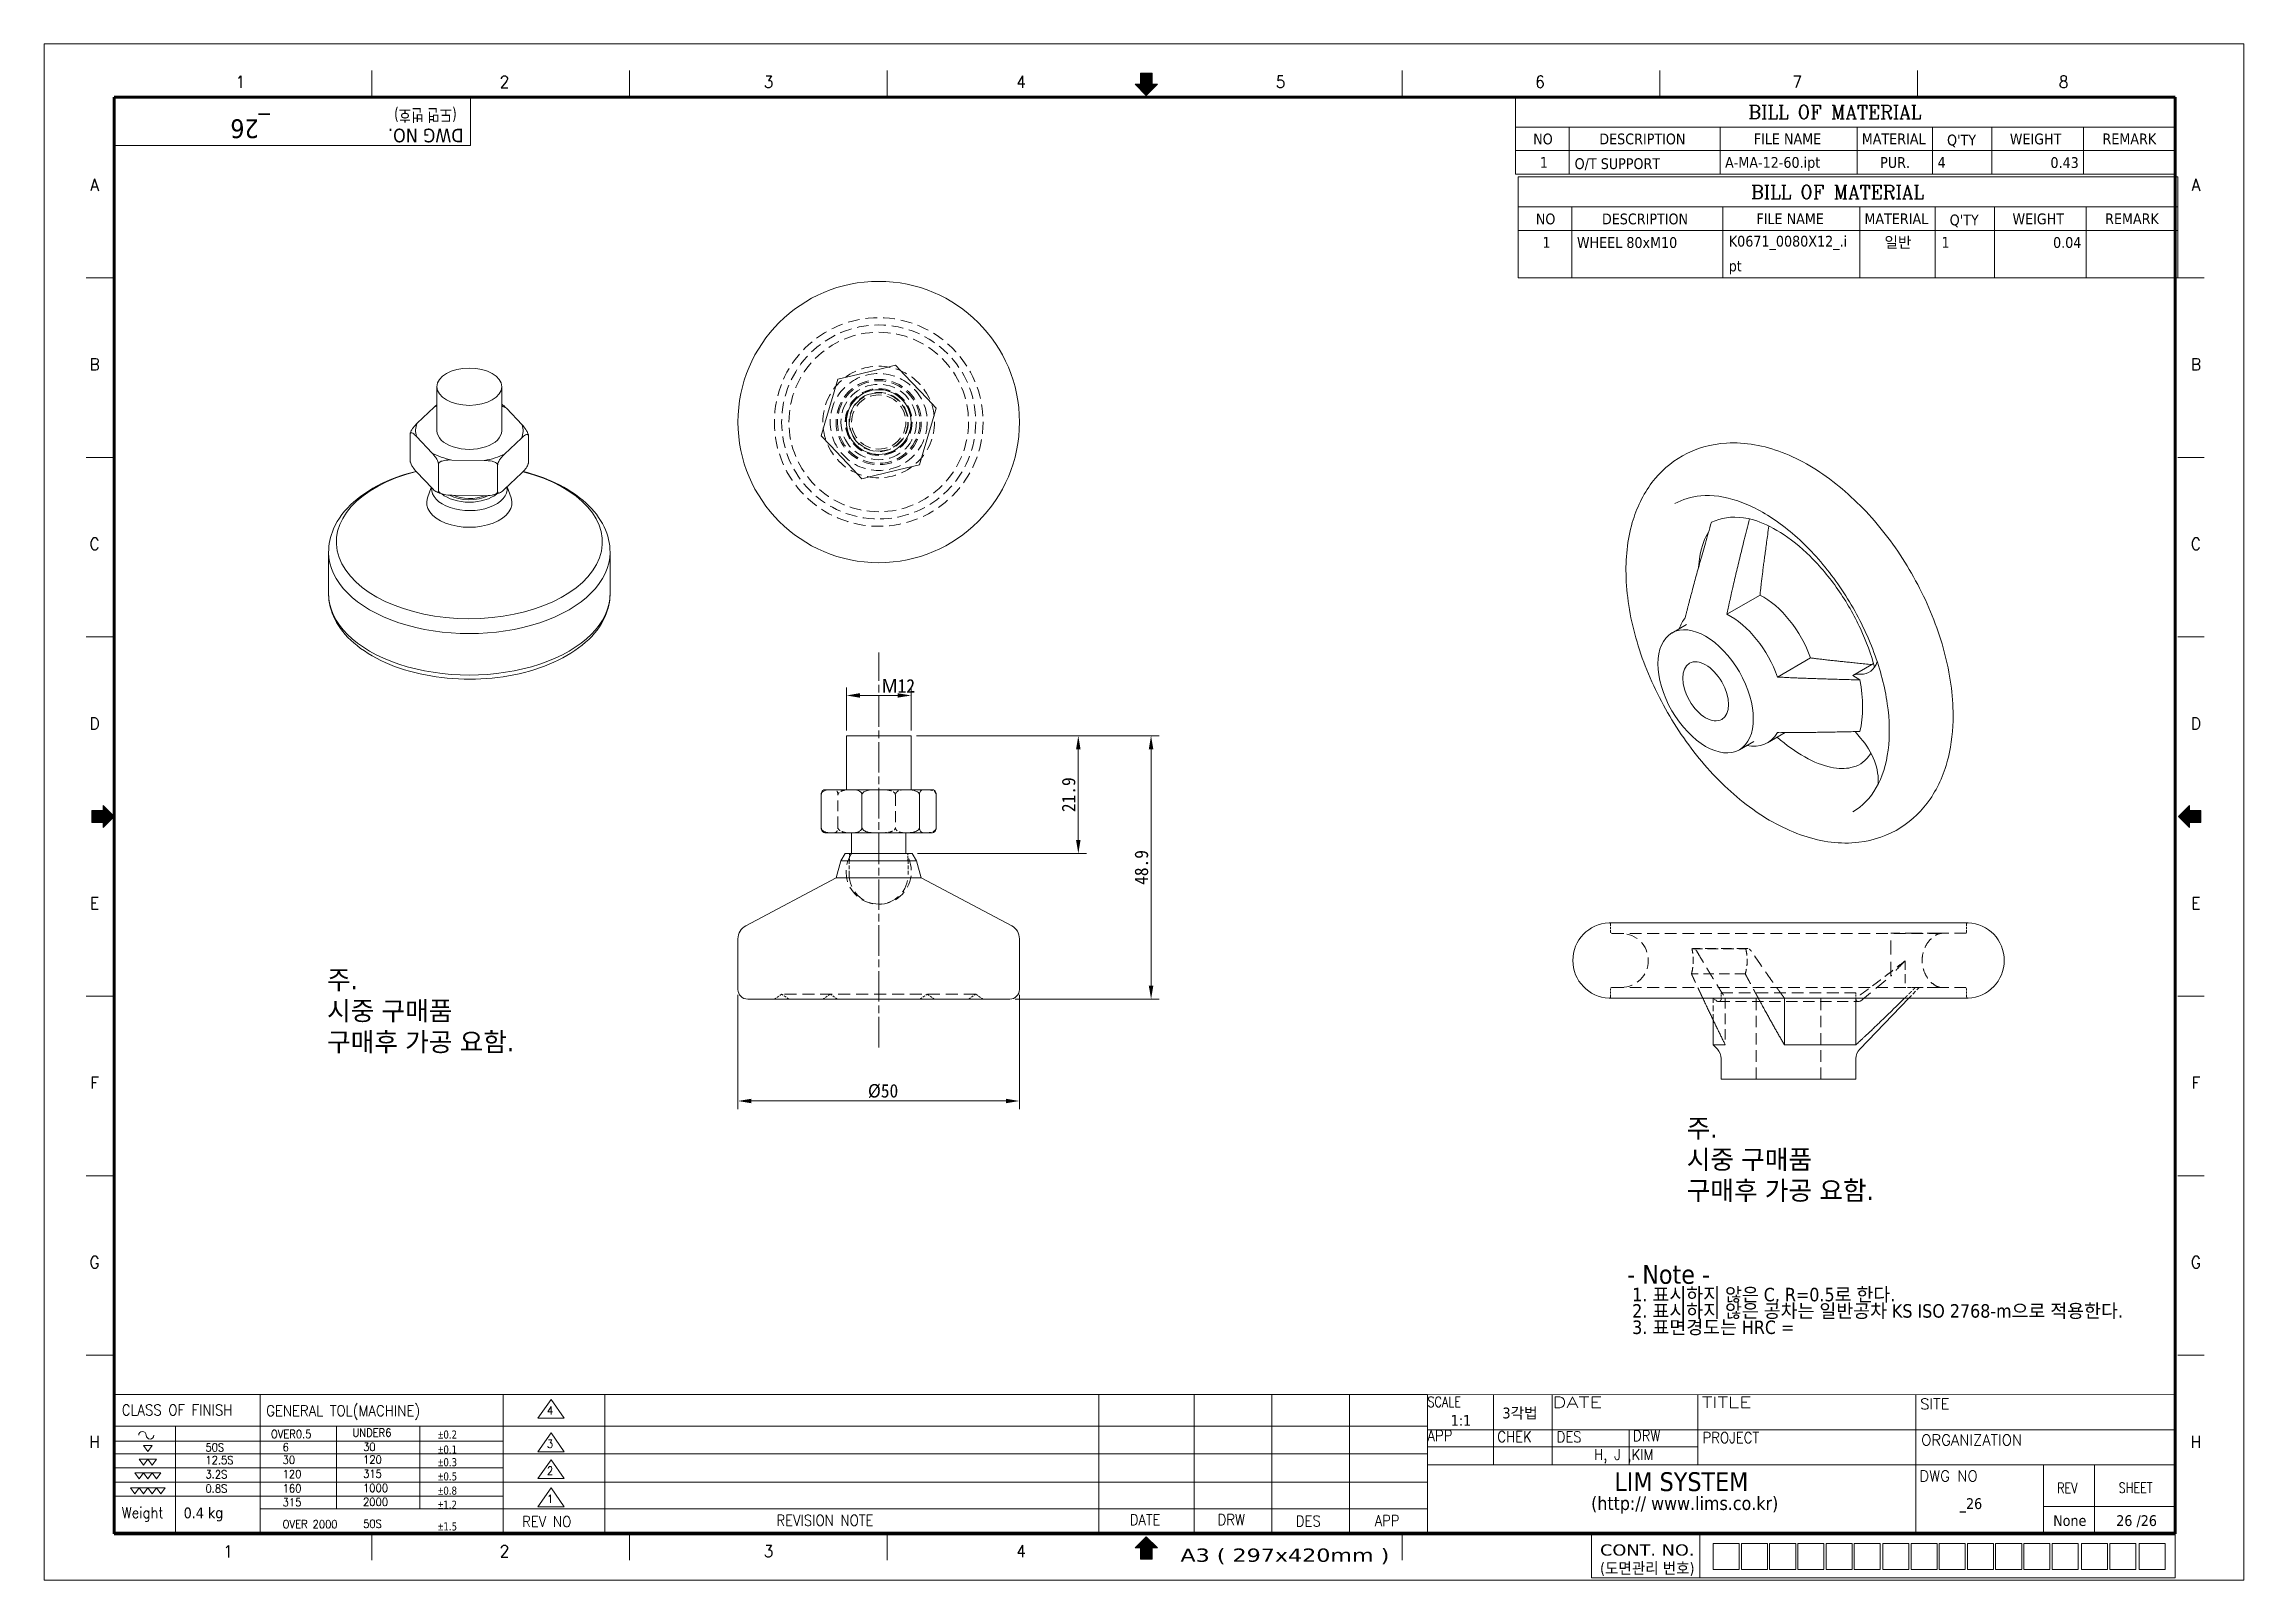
# Model space of a CAD drawing. Header units: millimetres. Extents: x 6 to 414, y 6 to 291.
import ezdxf
from ezdxf.enums import TextEntityAlignment as Align

# ---------------------------------------------------------------- set-up
doc = ezdxf.new("R2010")
doc.units = ezdxf.units.MM
doc.linetypes.add('CHAIN', pattern=[0.3543, 0.2362, -0.0295, 0.0591, -0.0295])
doc.linetypes.add('HIDDEN', pattern=[9.525, 6.35, -3.175])
doc.layers.get('0').update_dxf_attribs({"lineweight": 18})
for name, color, linetype, lineweight in [('SkizziergeometrieWIN-ISO', 7, 'Continuous', 50), ('가는실선_A4', 7, 'Continuous', 5), ('경계(ISO)', 7, 'Continuous', 70), ('굵은실선_A3', 7, 'Continuous', 18), ('제목(ISO)', 7, 'Continuous', 50)]:
    doc.layers.add(name, color=color, linetype=linetype, lineweight=lineweight)
for name, color, linetype, lineweight, true_color in [('가는실선_A3', 9, 'Continuous', 5, 0x808080), ('가는실선중심선_A3', 1, 'Continuous', 5, 0xff0000), ('가는파선_A3', 7, 'HIDDEN', 13, 0x008000), ('해치선_A3', 1, 'Continuous', 5, 0xff0000)]:
    doc.layers.add(name, color=color, linetype=linetype, lineweight=lineweight, true_color=true_color)
doc.styles.add('A3_DS_PartList', font='RomanC.shx')
doc.styles.add('A3_DS_TB02', font='tahoma.ttf')
doc.styles.add('ROMANC_37', font='tahoma.ttf')
doc.styles.add('ROMANC_61', font='ROMANC.shx')
doc.styles.add('주 텍스트 (ISO)', font='tahoma.ttf')
doc.styles.add('주문자_A3(3.5)', font='tahoma.ttf')
doc.styles.add('치수문자_A3(2.5)', font='')
doc.styles.add('텍스트 스타일12', font='tahoma.ttf')
doc.styles.add('텍스트 스타일171', font='ROMANC.shx', dxfattribs={"width": 0.9})
doc.styles.add('텍스트 스타일206', font='ROMANC.shx', dxfattribs={"width": 1.11072})
doc.styles.add('텍스트 스타일208', font='ROMANC.shx', dxfattribs={"width": 1.194322})
doc.styles.add('텍스트 스타일211', font='ROMANC.shx', dxfattribs={"width": 0.9})
doc.styles.add('텍스트 스타일213', font='RomanC.shx', dxfattribs={"width": 0.9})
doc.styles.add('텍스트 스타일233', font='RomanC.shx')
doc.styles.add('텍스트 스타일36', font='ROMANC.shx', dxfattribs={"width": 0.941937})
doc.styles.add('텍스트 스타일42', font='tahoma.ttf', dxfattribs={"width": 1.378837})
doc.styles.add('텍스트 스타일46', font='tahoma.ttf', dxfattribs={"width": 0.862937})
doc.styles.add('텍스트 스타일48', font='tahoma.ttf', dxfattribs={"width": 1.258573})
doc.styles.add('텍스트 스타일52', font='tahoma.ttf', dxfattribs={"width": 0.8})
doc.styles.add('텍스트 스타일65', font='romans.shx', dxfattribs={"width": 0.8})
doc.styles.get('치수문자_A3(2.5)').set_extended_font_data('GulimChe')
doc.dimstyles.new('치수_A3(2.5)', dxfattribs={"dimtxt": 2.5, "dimasz": 2.5, "dimexe": 1.5, "dimexo": 1, "dimgap": 0.5, "dimtad": 1, "dimtoh": 1, "dimdec": 1, "dimrnd": 1e-08, "dimdsep": 46, "dimtxsty": '치수문자_A3(2.5)', "dimcen": 0.09, "dimdle": 10, "dimclrd": 8, "dimclre": 8, "dimclrt": 7, "dimadec": 1, "dimazin": 2, "dimtfac": 0.8, "dimtmove": 0, "dimatfit": 3, "dimfxl": 1, "dimtolj": 1, "dimtzin": 0, "dimlwd": -1, "dimlwe": -1, "dimarcsym": 0})

msp = doc.modelspace()

# ---------------------------------------------------------------- texts
at = {"layer": '가는실선_A4', "color": 7, "char_height": 3.5, "width": 38.1568, "attachment_point": 4, "line_spacing_factor": 0.987884, "style": '주문자_A3(3.5)'}
for insert in [(58.49, 111.42), (310.64, 83.85)]:
    msp.add_mtext('{\\fTahoma|b0|i0;주. \\P\\fTahoma|b0|i0;시중 구매품  \\P\\fTahoma|b0|i0;구매후 가공 요함.}', dxfattribs=dict(at, insert=insert))

# ---------------------------------------------------------------- blocks, each defined once
blk = doc.blocks.new('경계 A3_경계')
for points in [[(405.98, 148.76), (403.92, 148.76), (403.92, 149.72), (401.86, 147.66), (403.92, 145.6), (403.92, 146.56), (405.98, 146.56)], [(211.52, 9.9), (211.52, 11.96), (212.48, 11.96), (210.42, 14.01), (208.36, 11.96), (209.32, 11.96), (209.32, 9.9)]]:
    blk.add_hatch(color=7).paths.add_polyline_path(points)
at = {"layer": '가는실선_A3'}
blk.add_hatch(color=7, dxfattribs=at).paths.add_polyline_path([(14.9, 148.76), (14.9, 146.56), (16.96, 146.56), (16.96, 145.6), (19.02, 147.66), (16.96, 149.72), (16.96, 148.76)])
at = {"layer": '해치선_A3'}
blk.add_hatch(color=7, dxfattribs=at).paths.add_polyline_path([(211.52, 283.53), (212.48, 283.53), (210.42, 281.47), (208.36, 283.53), (209.32, 283.53), (209.32, 285.59), (211.52, 285.59)])
for p, q in [((208.36, 283.53), (209.32, 283.53)), ((210.42, 281.47), (208.36, 283.53)), ((209.32, 285.59), (211.52, 285.59)), ((209.32, 283.53), (209.32, 285.59)), ((211.52, 285.59), (211.52, 283.53)), ((211.52, 283.53), (212.48, 283.53)), ((403.92, 149.72), (401.86, 147.66)), ((401.86, 147.66), (403.92, 145.6)), ((403.92, 148.76), (403.92, 149.72)), ((405.98, 148.76), (403.92, 148.76)), ((405.98, 146.56), (405.98, 148.76)), ((403.92, 146.56), (405.98, 146.56)), ((403.92, 145.6), (403.92, 146.56)), ((210.42, 14.01), (208.36, 11.96)), ((212.48, 11.96), (210.42, 14.01)), ((292.99, 6.43), (292.99, 14.6)), ((208.36, 11.96), (209.32, 11.96)), ((209.32, 11.96), (209.32, 9.9)), ((209.32, 9.9), (211.52, 9.9)), ((211.52, 9.9), (211.52, 11.96)), ((211.52, 11.96), (212.48, 11.96))]:
    blk.add_line(p, q)
at = {"color": 7}
for p, q in [((16.96, 148.76), (14.9, 148.76)), ((14.9, 148.76), (14.9, 146.56)), ((16.96, 149.72), (16.96, 148.76)), ((19.02, 147.66), (16.96, 149.72)), ((16.96, 145.6), (19.02, 147.66)), ((403.92, 149.72), (401.86, 147.66)), ((401.86, 147.66), (403.92, 145.6)), ((403.92, 148.76), (403.92, 149.72)), ((405.98, 148.76), (403.92, 148.76)), ((405.98, 146.56), (405.98, 148.76)), ((14.9, 146.56), (16.96, 146.56)), ((16.96, 146.56), (16.96, 145.6)), ((403.92, 145.6), (403.92, 146.56)), ((403.92, 146.56), (405.98, 146.56)), ((210.42, 14.01), (208.36, 11.96)), ((212.48, 11.96), (210.42, 14.01)), ((208.36, 11.96), (209.32, 11.96)), ((209.32, 11.96), (209.32, 9.9)), ((209.32, 9.9), (211.52, 9.9)), ((211.52, 9.9), (211.52, 11.96)), ((211.52, 11.96), (212.48, 11.96))]:
    blk.add_line(p, q, dxfattribs=at)
at = {"layer": 'SkizziergeometrieWIN-ISO', "lineweight": 18}
for p, q in [((6, 291), (414, 291)), ((6, 6), (6, 291)), ((414, 291), (414, 6)), ((414, 6), (6, 6))]:
    blk.add_line(p, q, dxfattribs=at)
at = {"layer": '가는실선_A3', "color": 7}
for p, q in [((66.79, 281.16), (66.79, 286.06)), ((114.57, 281.16), (114.57, 286.06)), ((162.34, 281.16), (162.34, 286.06)), ((257.9, 281.16), (257.9, 286.06)), ((305.67, 281.16), (305.67, 286.06)), ((353.45, 281.16), (353.45, 286.06)), ((18.75, 247.62), (13.85, 247.62)), ((401.71, 247.62), (406.61, 247.62)), ((18.75, 214.3), (13.85, 214.3)), ((401.71, 214.3), (406.61, 214.3)), ((18.75, 180.98), (13.85, 180.98)), ((401.71, 180.98), (406.61, 180.98)), ((14.9, 148.76), (16.96, 148.76)), ((14.9, 146.56), (14.9, 148.76)), ((16.96, 148.76), (16.96, 149.72)), ((16.96, 149.72), (19.02, 147.66)), ((19.02, 147.66), (16.96, 145.6)), ((16.96, 146.56), (14.9, 146.56)), ((16.96, 145.6), (16.96, 146.56)), ((18.75, 114.34), (13.85, 114.34)), ((401.71, 114.34), (406.61, 114.34)), ((18.75, 81.02), (13.85, 81.02)), ((401.71, 81.02), (406.61, 81.02)), ((18.75, 47.7), (13.85, 47.7)), ((18.75, 47.7), (13.85, 47.7)), ((401.71, 47.7), (406.61, 47.7)), ((66.79, 14.6), (66.79, 9.7)), ((66.79, 14.6), (66.79, 9.7)), ((114.57, 14.6), (114.57, 9.7)), ((162.34, 14.6), (162.34, 9.7)), ((257.9, 14.6), (257.9, 9.7)), ((313.09, 14.6), (313.09, 6.55)), ((315.58, 12.77), (315.58, 7.95)), ((315.58, 12.77), (320.4, 12.77)), ((320.4, 12.77), (320.4, 7.95)), ((320.81, 12.77), (320.81, 7.95)), ((320.81, 12.77), (325.63, 12.77)), ((325.63, 12.77), (325.63, 7.95)), ((326.03, 12.77), (326.03, 7.95)), ((326.03, 12.77), (330.86, 12.77)), ((330.86, 12.77), (330.86, 7.95)), ((331.26, 12.77), (336.09, 12.77)), ((331.26, 12.77), (331.26, 7.95)), ((336.09, 12.77), (336.09, 7.95)), ((336.49, 12.77), (336.49, 7.95)), ((336.49, 12.77), (341.31, 12.77)), ((341.31, 12.77), (341.31, 7.95)), ((341.72, 12.77), (341.72, 7.95)), ((341.72, 12.77), (346.54, 12.77)), ((346.54, 12.77), (346.54, 7.95)), ((347.03, 12.77), (351.86, 12.77)), ((347.03, 12.77), (347.03, 7.95)), ((351.86, 12.77), (351.86, 7.95)), ((352.26, 12.77), (352.26, 7.95)), ((352.26, 12.77), (357.09, 12.77)), ((357.09, 12.77), (357.09, 7.95)), ((357.49, 12.77), (357.49, 7.95)), ((357.49, 12.77), (362.31, 12.77)), ((362.31, 12.77), (362.31, 7.95)), ((362.72, 12.77), (362.72, 7.95)), ((362.72, 12.77), (367.54, 12.77)), ((367.54, 12.77), (367.54, 7.95)), ((367.94, 12.77), (372.77, 12.77)), ((367.94, 12.77), (367.94, 7.95)), ((372.77, 12.77), (372.77, 7.95)), ((373.17, 12.77), (373.17, 7.95)), ((373.17, 12.77), (378, 12.77)), ((378, 12.77), (378, 7.95)), ((378.4, 12.77), (378.4, 7.95)), ((378.4, 12.77), (383.22, 12.77)), ((383.22, 12.77), (383.22, 7.95)), ((383.88, 12.77), (388.7, 12.77)), ((383.88, 12.77), (383.88, 7.95)), ((388.7, 12.77), (388.7, 7.95)), ((389.1, 12.77), (389.1, 7.95)), ((389.1, 12.77), (393.93, 12.77)), ((393.93, 12.77), (393.93, 7.95)), ((394.55, 12.77), (394.55, 7.95)), ((394.55, 12.77), (399.37, 12.77)), ((399.37, 12.77), (399.37, 7.95)), ((401.22, 14.6), (401.22, 6.43)), ((292.99, 6.43), (401.22, 6.43)), ((315.58, 7.95), (320.4, 7.95)), ((320.81, 7.95), (325.63, 7.95)), ((326.03, 7.95), (330.86, 7.95)), ((331.26, 7.95), (336.09, 7.95)), ((336.49, 7.95), (341.31, 7.95)), ((341.72, 7.95), (346.54, 7.95)), ((347.03, 7.95), (351.86, 7.95)), ((352.26, 7.95), (357.09, 7.95)), ((357.49, 7.95), (362.31, 7.95)), ((362.72, 7.95), (367.54, 7.95)), ((367.94, 7.95), (372.77, 7.95)), ((373.17, 7.95), (378, 7.95)), ((378.4, 7.95), (383.22, 7.95)), ((383.88, 7.95), (388.7, 7.95)), ((389.1, 7.95), (393.93, 7.95)), ((394.55, 7.95), (399.37, 7.95))]:
    blk.add_line(p, q, dxfattribs=at)
at = {"layer": '가는실선_A3', "color": 7, "lineweight": 60}
for p, q in [((19.02, 281.16), (19.02, 14.6)), ((401.22, 281.16), (19.02, 281.16)), ((401.22, 14.6), (401.22, 281.16)), ((19.02, 14.6), (401.22, 14.6))]:
    blk.add_line(p, q, dxfattribs=at)
at = {"layer": '가는실선_A3', "color": 7, "lineweight": 13}
for p in [(85.08, 280.98), (19.02, 272.16)]:
    blk.add_line(p, (85.08, 272.16), dxfattribs=at)
at = {"layer": '굵은실선_A3'}
blk.add_line((212.48, 283.53), (210.42, 281.47), dxfattribs=at)
at = {"layer": '가는실선_A3', "color": 7, "style": '텍스트 스타일36', "width": 0.941937}
for s, p in [('1', (42.42, 283.98)), ('2', (91.4, 283.98)), ('3', (140.38, 283.98)), ('4', (187.21, 283.98)), ('5', (235.33, 283.98)), ('6', (283.45, 283.98)), ('7', (331.14, 283.98)), ('8', (380.55, 283.98)), ('A', (15.38, 264.88)), ('A', (405.08, 264.88)), ('B', (15.38, 231.56)), ('B', (405.08, 231.56)), ('C', (15.38, 198.24)), ('C', (405.08, 198.24)), ('D', (15.38, 164.92)), ('D', (405.08, 164.92)), ('E', (15.38, 131.6)), ('E', (405.08, 131.6)), ('F', (15.38, 98.28)), ('F', (405.08, 98.28)), ('G', (15.38, 64.96)), ('G', (405.08, 64.96)), ('H', (15.38, 31.64)), ('H', (405.08, 31.64)), ('1', (40.11, 11.29)), ('2', (91.4, 11.34)), ('3', (140.38, 11.34)), ('4', (187.21, 11.34))]:
    blk.add_text(s, height=2.2, dxfattribs=at).set_placement(p, align=Align.MIDDLE_CENTER)
at = {"layer": '가는실선_A3', "color": 7, "style": '텍스트 스타일52', "width": 0.8}
blk.add_text('(도면 번호)', height=2.293, rotation=180, dxfattribs=at).set_placement((82.53, 278.93))
at = {"layer": '가는실선_A3', "color": 7, "style": 'ROMANC_37'}
blk.add_text('DWG NO.', height=2.527, rotation=180, dxfattribs=at).set_placement((83.82, 275.28))
at = {"layer": '가는실선_A3', "color": 7}
for s, height, style, width, p, p2 in [('CONT. NO.', 2.084, '텍스트 스타일48', 1.258564, (294.58, 10.53), (312.09, 10.53)), ('A3 ( 297x420mm )', 2.463, '텍스트 스타일42', 1.378315, (216.76, 9.38), (255.51, 9.38)), ('(도면관리 번호)', 2.084, '텍스트 스타일46', 0.982376, (294.58, 7.15), (312.09, 7.15))]:
    blk.add_text(s, height=height, dxfattribs=dict(at, style=style, width=width)).set_placement(p, p2, align=Align.FIT)
at = {"layer": '경계(ISO)', "insert": (44.22, 275.84), "char_height": 3.5, "attachment_point": 5, "rotation": 180, "style": '주 텍스트 (ISO)'}
blk.add_mtext('_26 ', dxfattribs=at)
blk = doc.blocks.new('제목 블록 A3_표제란')
at = {"layer": '가는실선_A4', "lineweight": 13}
for p, q in [((25.42, 38.66), (269.12, 38.66)), ((208.17, 38.66), (208.17, 13.12)), ((269.12, 38.66), (407.77, 38.63)), ((25.42, 32.81), (269.12, 32.81))]:
    blk.add_line(p, q, dxfattribs=at)
at = {"layer": '가는실선_A4'}
for p, q in [((25.42, 13.12), (25.42, 38.66)), ((52.65, 38.66), (52.65, 13.12)), ((97.69, 38.66), (97.69, 13.12)), ((106.58, 37.75), (104.15, 34.26)), ((109.02, 34.26), (106.58, 37.75)), ((116.56, 13.12), (116.56, 38.69)), ((225.83, 38.66), (225.83, 12.86)), ((240.26, 38.66), (240.26, 12.86)), ((254.69, 38.66), (254.69, 13.12)), ((281.38, 38.66), (281.38, 25.66)), ((292.25, 38.65), (292.25, 25.66)), ((319.29, 38.65), (319.29, 25.66)), ((407.76, 13.12), (407.77, 38.63)), ((36.93, 32.81), (36.93, 19.82)), ((66.8, 32.81), (66.8, 17.47)), ((82.25, 32.81), (82.25, 17.47)), ((104.15, 34.26), (109.02, 34.26)), ((97.69, 30.03), (25.42, 30.03)), ((30.98, 29.24), (32.59, 29.24)), ((31.78, 28.13), (30.98, 29.24)), ((32.59, 29.24), (31.78, 28.13)), ((106.58, 31.55), (104.15, 28.06)), ((109.02, 28.06), (106.58, 31.55)), ((306.52, 32.15), (306.52, 25.66)), ((97.69, 25.05), (25.42, 25.05)), ((30.19, 26.66), (31.8, 26.66)), ((30.99, 25.55), (30.19, 26.66)), ((31.8, 26.66), (30.99, 25.55)), ((31.8, 26.66), (33.4, 26.66)), ((32.6, 25.55), (31.8, 26.66)), ((33.4, 26.66), (32.6, 25.55)), ((104.15, 28.06), (109.02, 28.06)), ((106.58, 26.57), (104.15, 23.08)), ((109.02, 23.08), (106.58, 26.57)), ((28.59, 21.34), (30.19, 21.34)), ((29.39, 20.23), (28.59, 21.34)), ((29.38, 24.16), (30.98, 24.16)), ((30.18, 23.05), (29.38, 24.16)), ((30.19, 21.34), (29.39, 20.23)), ((30.98, 24.16), (30.18, 23.05)), ((30.19, 21.34), (31.8, 21.34)), ((31, 20.23), (30.19, 21.34)), ((30.98, 24.16), (32.59, 24.16)), ((31.79, 23.05), (30.98, 24.16)), ((31.8, 21.34), (31, 20.23)), ((32.59, 24.16), (31.79, 23.05)), ((31.8, 21.34), (33.41, 21.34)), ((32.6, 20.23), (31.8, 21.34)), ((32.59, 24.16), (34.2, 24.16)), ((33.39, 23.05), (32.59, 24.16)), ((33.41, 21.34), (32.6, 20.23)), ((34.2, 24.16), (33.39, 23.05)), ((33.41, 21.34), (35.01, 21.34)), ((34.21, 20.23), (33.41, 21.34)), ((35.01, 21.34), (34.21, 20.23)), ((104.15, 23.08), (109.02, 23.08)), ((106.58, 21.34), (104.15, 17.85)), ((109.02, 17.85), (106.58, 21.34)), ((97.69, 19.82), (25.42, 19.82)), ((36.93, 19.82), (36.93, 13.12)), ((104.15, 17.85), (109.02, 17.85)), ((25.42, 13.12), (407.76, 13.12)), ((208.17, 13.12), (25.42, 13.12))]:
    blk.add_line(p, q, dxfattribs=at)
at = {"layer": '가는실선_A4', "color": 7}
for p, q in [((269.12, 13.12), (269.12, 38.66)), ((359.7, 38.64), (359.69, 13.12)), ((269.12, 32.15), (407.77, 32.15)), ((269.09, 27.68), (25.42, 27.68)), ((407.76, 25.66), (269.12, 25.66)), ((383.36, 25.66), (383.36, 13.12)), ((269.12, 22.4), (25.42, 22.4)), ((269.12, 17.47), (52.65, 17.47)), ((383.36, 17.91), (407.76, 17.92))]:
    blk.add_line(p, q, dxfattribs=at)
at = {"layer": '가는실선_A4', "color": 7, "linetype": 'Continuous'}
blk.add_line((392.85, 25.66), (392.85, 13.12), dxfattribs=at)
at = {"layer": '가는실선_A4'}
for centre, start, end in [((30.81, 31.11), 0, 180), ((32.21, 31.11), 180, 0)]:
    blk.add_arc(centre, 0.698, start, end, dxfattribs=at)
at = {"layer": '제목(ISO)', "color": 208, "lineweight": 5, "true_color": 0x400040}
blk.add_line((269.12, 28.95), (319.29, 28.95), dxfattribs=at)
at = {"layer": '가는실선_A3', "color": 7, "style": '텍스트 스타일12'}
blk.add_attdef('질량\\P1;_001', (38.45, 15.71), '', height=2, dxfattribs=at)
at = {"layer": '가는실선_A4', "color": 7}
for s, height, style, width, p in [('CLASS OF FINISH', 2, '텍스트 스타일171', 0.9, (26.97, 34.81)), ('GENERAL TOL(MACHINE)', 2, '텍스트 스타일171', 0.9, (53.76, 34.67)), ('SCALE', 1.911, '텍스트 스타일65', 0.8, (269.12, 36.36)), ('4', 1.5, '텍스트 스타일211', 0.9, (105.83, 34.98)), ('50S', 1.5, '텍스트 스타일211', 0.9, (42.49, 28.11)), ('OVER0.5', 1.5, '텍스트 스타일211', 0.9, (54.63, 30.6)), ('6', 1.5, '텍스트 스타일211', 0.9, (56.81, 28.15)), ('UNDER6', 1.5, '텍스트 스타일211', 0.9, (69.75, 30.85)), ('30', 1.5, '텍스트 스타일211', 0.9, (71.73, 28.22)), ('3', 1.5, '텍스트 스타일211', 0.9, (105.83, 28.78)), ('APP', 2, '텍스트 스타일171', 0.9, (269.12, 30.05)), ('CHEK', 2, '텍스트 스타일171', 0.9, (282.07, 29.86)), ('DES', 2, '텍스트 스타일171', 0.9, (293.07, 29.82)), ('DRW', 2, '텍스트 스타일171', 0.9, (307.23, 30.03)), ('PROJECT', 2, '텍스트 스타일171', 0.9, (320.13, 29.68)), ('3.2S', 1.5, '텍스트 스타일211', 0.9, (42.49, 23.12)), ('12.5S', 1.5, '텍스트 스타일211', 0.9, (42.49, 25.76)), ('30', 1.5, '텍스트 스타일211', 0.9, (56.81, 25.8)), ('120', 1.5, '텍스트 스타일211', 0.9, (56.81, 23.16)), ('315', 1.5, '텍스트 스타일211', 0.9, (71.73, 23.23)), ('120', 1.5, '텍스트 스타일211', 0.9, (71.73, 25.86)), ('2', 1.5, '텍스트 스타일211', 0.9, (105.83, 23.8)), ('H, J ,KIM', 2, '텍스트 스타일171', 0.9, (300.03, 26.54)), ('0.8S', 1.5, '텍스트 스타일211', 0.9, (42.49, 20.48)), ('160', 1.5, '텍스트 스타일211', 0.9, (56.81, 20.52)), ('1000', 1.5, '텍스트 스타일213', 0.9, (71.72, 20.59)), ('REV', 1.911, '텍스트 스타일65', 0.8, (385.9, 20.39)), ('SHEET', 1.911, '텍스트 스타일65', 0.8, (397.3, 20.42)), ('Weight', 2, '텍스트 스타일171', 0.9, (26.97, 15.76)), ('315', 1.5, '텍스트 스타일213', 0.9, (56.81, 17.94)), ('2000', 1.5, '텍스트 스타일211', 0.9, (71.72, 18.01)), ('1', 1.5, '텍스트 스타일211', 0.9, (105.83, 18.57)), ('REVISION NOTE', 2, '텍스트 스타일171', 0.9, (148.38, 14.33)), ('DATE', 2, '텍스트 스타일171', 0.9, (213.9, 14.44)), ('DRW', 2, '텍스트 스타일171', 0.9, (230.19, 14.46)), ('OVER 2000', 1.5, '텍스트 스타일211', 0.9, (56.81, 13.87)), ('50S', 1.5, '텍스트 스타일211', 0.9, (71.73, 13.94)), ('REV NO', 2, '텍스트 스타일171', 0.9, (101.23, 14.1)), ('DES', 2, '텍스트 스타일171', 0.9, (244.7, 14.2)), ('APP', 2, '텍스트 스타일171', 0.9, (259.32, 14.27))]:
    blk.add_text(s, height=height, dxfattribs=dict(at, style=style, width=width)).set_placement(p)
for s, style, width, p, p2 in [('DATE', '텍스트 스타일208', 1.22262, (292.31, 36.23), (301.51, 36.23)), ('TITLE', '텍스트 스타일206', 1.136317, (320.02, 36.23), (329.22, 36.23))]:
    blk.add_text(s, height=2, dxfattribs=dict(at, style=style, width=width)).set_placement(p, p2, align=Align.FIT)
at = {"layer": '가는실선_A4', "color": 7, "style": '텍스트 스타일233'}
for s, p in [('SITE', (360.5, 35.93)), ('ORGANIZATION', (360.7, 29.24)), ('DWG NO', (360.36, 22.57))]:
    blk.add_text(s, height=2, dxfattribs=at).set_placement(p)
at = {"layer": '가는실선_A4', "color": 7}
for s, insert, char_height, attachment_point, style in [('\\fTahoma|b0|i0;\\H2.0000;3각법', (283.03, 35.14), 2, 4, '주문자_A3(3.5)'), ('\\fAIGDT|b0|i0;\\W0.90;\\H1.5000;`\\fTahoma|b0|i0;\\W0.90;\\H1.5000;0.2', (85.63, 30.47), 1.5, 7, 'ROMANC_61'), ('\\fAIGDT|b0|i0;\\W0.90;\\H1.5000;`\\fTahoma|b0|i0;\\W0.90;\\H1.5000;0.1', (85.63, 27.69), 1.5, 7, 'ROMANC_61'), ('\\fAIGDT|b0|i0;\\W0.90;\\H1.5000;`\\fTahoma|b0|i0;\\W0.90;\\H1.5000;0.3', (85.63, 25.34), 1.5, 7, 'ROMANC_61'), ('\\fAIGDT|b0|i0;\\W0.90;\\H1.5000;`\\fTahoma|b0|i0;\\W0.90;\\H1.5000;0.5', (85.63, 22.71), 1.5, 7, 'ROMANC_61'), ('\\fAIGDT|b0|i0;\\W0.90;\\H1.5000;`\\fTahoma|b0|i0;\\W0.90;\\H1.5000;0.8', (85.62, 20.06), 1.5, 7, 'ROMANC_61'), ('\\fAIGDT|b0|i0;\\W0.90;\\H1.5000;`\\fTahoma|b0|i0;\\W0.90;\\H1.5000;1.2', (85.62, 17.48), 1.5, 7, 'ROMANC_61'), ('\\fAIGDT|b0|i0;\\W0.90;\\H1.5000;`\\fTahoma|b0|i0;\\W0.90;\\H1.5000;1.5', (85.63, 13.42), 1.5, 7, 'ROMANC_61')]:
    blk.add_mtext(s, dxfattribs=dict(at, insert=insert, char_height=char_height, attachment_point=attachment_point, style=style))
at = {"layer": '가는실선_A4', "char_height": 2, "style": '주 텍스트 (ISO)'}
for s, insert, attachment_point in [('\\fTahoma|b0|i0;\\H2.0000;_26 ', (369.91, 18.11), 5), ('\\fTahoma|b0|i0;\\H2.0000;26 /26 ', (400.63, 16.28), 2)]:
    blk.add_mtext(s, dxfattribs=dict(at, insert=insert, attachment_point=attachment_point))
at = {"layer": '가는실선_A4', "color": 7, "style": '텍스트 스타일12'}
blk.add_attdef('설명', text='', height=2, dxfattribs=at).set_placement((331.27, 35.73), align=Align.MIDDLE_LEFT)
blk.add_attdef('SCALE_001', (273.43, 32.87), '', height=2, dxfattribs=at)
blk.add_attdef('프로젝트', text='', height=2, dxfattribs=at).set_placement((340.77, 28.27), align=Align.MIDDLE_CENTER)
at = {"layer": '가는실선_A4', "style": '텍스트 스타일12'}
blk.add_attdef('리비전_번호_001', (385.16, 14.29), '', height=2, dxfattribs=at)
at = {"layer": '제목(ISO)', "char_height": 3.5, "attachment_point": 1, "style": '주 텍스트 (ISO)'}
for s, insert, line_spacing_factor in [('- Note -\\P{\\H0.71429x; 1. \\fGulim|b0|i0|c129|p50;표시하지 않은 \\fTahoma|b0|i0|c129|p34;C, R=0.5\\fGulim|b0|i0|c129|p50;로 한다\\fTahoma|b0|i0|c129|p34;.\\H1.54068x; \\H0.64906x;\\P 2. \\fGulim|b0|i0|c129|p50;표시하지 않은 공차는 일반공차 \\fTahoma|b0|i0|c129|p34;KS ISO 2768-m\\fGulim|b0|i0|c129|p50;으로 적용한다\\fTahoma|b0|i0|c129|p34;.\\H1.32612x; \\H0.75408x;\\P 3. \\fGulim|b0|i0|c129|p50;표면경도는 \\fTahoma|b0|i0|c129|p34;HRC = \\H1.31974x; }', (306.15, 62.72), 0.727683), ('{\\H1x;    LIM SYSTEM\\H0.71429x;  \\P (http:// www.lims.co.kr)\\H1.44773x; }', (298.53, 24.26), 0.771785)]:
    blk.add_mtext(s, dxfattribs=dict(at, insert=insert, line_spacing_factor=line_spacing_factor))
at = {"layer": '제목(ISO)', "style": '텍스트 스타일12'}
for tag, p in [('관리자', (373.93, 36.39)), ('공급업자', (383.08, 28.64))]:
    blk.add_attdef(tag, text='', height=2, dxfattribs=at).set_placement(p, align=Align.TOP_LEFT)
blk = doc.blocks.new('*D16')
at = {"layer": 'Defpoints', "color": 0, "transparency": 16777216}
for p in [(134.7, 115.58), (186.9, 115.58), (186.9, 94.88)]:
    blk.add_point(p, dxfattribs=at)
at = {"layer": '가는실선_A4', "color": 8, "transparency": 16777216}
for p, q in [((134.7, 114.58), (134.7, 93.38)), ((186.9, 114.58), (186.9, 93.38)), ((137.2, 94.88), (184.4, 94.88))]:
    blk.add_line(p, q, dxfattribs=at)
for points in [[(137.2, 95.29), (137.2, 94.46), (134.7, 94.88)], [(184.4, 95.29), (184.4, 94.46), (186.9, 94.88)]]:
    blk.add_solid(points, dxfattribs=at)
at = {"layer": '가는실선_A4', "color": 7, "transparency": 16777216, "insert": (160.8, 96.72), "char_height": 2.5, "attachment_point": 5, "style": '치수문자_A3(2.5)'}
blk.add_mtext('\\A1; \\f굴림체|b0|i0;\\H2.5000;Ø50', dxfattribs=at)
blk = doc.blocks.new('*D17')
at = {"layer": 'Defpoints', "color": 0, "transparency": 16777216}
for p in [(154.8, 170.12), (154.8, 162.64), (166.8, 162.64)]:
    blk.add_point(p, dxfattribs=at)
at = {"layer": '가는실선_A4', "color": 8, "transparency": 16777216}
for p, q in [((154.8, 163.64), (154.8, 171.62)), ((166.8, 163.64), (166.8, 171.62)), ((164.3, 170.12), (157.3, 170.12))]:
    blk.add_line(p, q, dxfattribs=at)
for points in [[(157.3, 170.54), (157.3, 169.71), (154.8, 170.12)], [(164.3, 170.54), (164.3, 169.71), (166.8, 170.12)]]:
    blk.add_solid(points, dxfattribs=at)
at = {"layer": '가는실선_A4', "color": 7, "transparency": 16777216, "insert": (163.64, 171.91), "char_height": 2.5, "attachment_point": 5, "style": '치수문자_A3(2.5)'}
blk.add_mtext('\\A1; \\fSegoe UI|b0|i0;\\H2.5000;M\\f굴림체|b0|i0;\\H2.5000;12', dxfattribs=at)
blk = doc.blocks.new('*D18')
at = {"layer": 'Defpoints', "color": 0, "transparency": 16777216}
for p in [(166.8, 162.64), (167, 140.78), (197.82, 140.78)]:
    blk.add_point(p, dxfattribs=at)
at = {"layer": '가는실선_A4', "color": 8, "transparency": 16777216}
for p, q in [((167.8, 162.64), (199.32, 162.64)), ((197.82, 160.14), (197.82, 143.28)), ((168, 140.78), (199.32, 140.78))]:
    blk.add_line(p, q, dxfattribs=at)
for points in [[(197.4, 160.14), (198.23, 160.14), (197.82, 162.64)], [(197.4, 143.28), (198.23, 143.28), (197.82, 140.78)]]:
    blk.add_solid(points, dxfattribs=at)
at = {"layer": '가는실선_A4', "color": 7, "transparency": 16777216, "insert": (196.03, 151.71), "char_height": 2.5, "attachment_point": 5, "rotation": 90, "style": '치수문자_A3(2.5)'}
blk.add_mtext('\\A1;21.9', dxfattribs=at)
blk = doc.blocks.new('*D19')
at = {"layer": 'Defpoints', "color": 0, "transparency": 16777216}
for p in [(166.8, 162.64), (185.1, 113.78), (211.31, 113.78)]:
    blk.add_point(p, dxfattribs=at)
at = {"layer": '가는실선_A4', "color": 8, "transparency": 16777216}
for p, q in [((167.8, 162.64), (212.81, 162.64)), ((211.31, 160.14), (211.31, 116.28)), ((186.1, 113.78), (212.81, 113.78))]:
    blk.add_line(p, q, dxfattribs=at)
for points in [[(210.89, 160.14), (211.73, 160.14), (211.31, 162.64)], [(210.89, 116.28), (211.73, 116.28), (211.31, 113.78)]]:
    blk.add_solid(points, dxfattribs=at)
at = {"layer": '가는실선_A4', "color": 7, "transparency": 16777216, "insert": (209.53, 138.21), "char_height": 2.5, "attachment_point": 5, "rotation": 90, "style": '치수문자_A3(2.5)'}
blk.add_mtext('\\A1;48.9', dxfattribs=at)
blk = doc.blocks.new('BILL OF MATERIAL6')
at = {"layer": '가는실선_A4'}
for p, q in [((401.22, 281.16), (278.87, 281.16)), ((278.87, 281.16), (278.87, 275.59)), ((401.22, 281.16), (401.22, 275.59)), ((401.22, 275.59), (278.87, 275.59)), ((278.87, 275.59), (278.87, 271.21)), ((288.87, 275.59), (288.87, 271.21)), ((316.87, 275.59), (316.87, 271.21)), ((342.27, 275.59), (342.27, 271.21)), ((356.22, 275.59), (356.22, 271.21)), ((367.22, 275.59), (367.22, 271.21)), ((384.22, 275.59), (384.22, 271.21)), ((401.22, 275.59), (401.22, 271.21)), ((401.22, 271.21), (278.87, 271.21)), ((278.87, 271.21), (278.87, 266.83)), ((288.87, 271.21), (288.87, 266.83)), ((316.87, 271.21), (316.87, 266.83)), ((342.27, 271.21), (342.27, 266.83)), ((356.22, 271.21), (356.22, 266.83)), ((367.22, 271.21), (367.22, 266.83)), ((384.22, 271.21), (384.22, 266.83)), ((401.22, 271.21), (401.22, 266.83)), ((401.22, 266.83), (278.87, 266.83))]:
    blk.add_line(p, q, dxfattribs=at)
at = {"layer": '가는실선_A4', "color": 7, "attachment_point": 7}
for s, insert, char_height, style in [('BILL OF MATERIAL', (322.09, 277.12), 2.5, 'A3_DS_PartList'), ('NO', (282.18, 272.34), 2, 'A3_DS_TB02'), ('DESCRIPTION', (294.44, 272.34), 2, 'A3_DS_TB02'), ('FILE NAME', (323.08, 272.4), 2, 'A3_DS_TB02'), ('MATERIAL', (343.11, 272.4), 2, 'A3_DS_TB02'), ("Q'TY", (358.93, 271.83), 2, 'A3_DS_TB02'), ('WEIGHT', (370.58, 272.34), 2, 'A3_DS_TB02'), ('REMARK', (387.75, 272.4), 2, 'A3_DS_TB02'), ('1', (283.42, 268.02), 2, 'A3_DS_TB02'), ('O/T SUPPORT', (289.86, 267.54), 2, 'A3_DS_TB02'), ('A-MA-12-60.ipt', (317.76, 267.45), 2, 'A3_DS_TB02'), ('PUR.', (346.52, 267.98), 2, 'A3_DS_TB02'), ('4', (357.17, 268.02), 2, 'A3_DS_TB02'), ('0.43', (378.1, 267.96), 2, 'A3_DS_TB02')]:
    blk.add_mtext(s, dxfattribs=dict(at, insert=insert, char_height=char_height, style=style))
blk = doc.blocks.new('BILL OF MATERIAL7')
at = {"layer": '가는실선_A4'}
for p, q in [((401.71, 266.32), (279.36, 266.32)), ((279.36, 266.32), (279.36, 260.76)), ((401.71, 266.32), (401.71, 260.76)), ((401.71, 260.76), (279.36, 260.76)), ((279.36, 260.76), (279.36, 256.38)), ((289.36, 260.76), (289.36, 256.38)), ((317.36, 260.76), (317.36, 256.38)), ((342.76, 260.76), (342.76, 256.38)), ((356.71, 260.76), (356.71, 256.38)), ((367.71, 260.76), (367.71, 256.38)), ((384.71, 260.76), (384.71, 256.38)), ((401.71, 260.76), (401.71, 256.38)), ((401.71, 256.38), (279.36, 256.38)), ((279.36, 256.38), (279.36, 247.62)), ((289.36, 256.38), (289.36, 247.62)), ((317.36, 256.38), (317.36, 247.62)), ((342.76, 256.38), (342.76, 247.62)), ((356.71, 256.38), (356.71, 247.62)), ((367.71, 256.38), (367.71, 247.62)), ((384.71, 256.38), (384.71, 247.62)), ((401.71, 256.38), (401.71, 247.62)), ((401.71, 247.62), (279.36, 247.62))]:
    blk.add_line(p, q, dxfattribs=at)
at = {"layer": '가는실선_A4', "color": 7, "attachment_point": 7}
for s, insert, char_height, style in [('BILL OF MATERIAL', (322.58, 262.29), 2.5, 'A3_DS_PartList'), ('NO', (282.67, 257.5), 2, 'A3_DS_TB02'), ('DESCRIPTION', (294.93, 257.5), 2, 'A3_DS_TB02'), ('FILE NAME', (323.57, 257.57), 2, 'A3_DS_TB02'), ('MATERIAL', (343.6, 257.57), 2, 'A3_DS_TB02'), ("Q'TY", (359.42, 257), 2, 'A3_DS_TB02'), ('WEIGHT', (371.07, 257.51), 2, 'A3_DS_TB02'), ('REMARK', (388.24, 257.57), 2, 'A3_DS_TB02'), ('1', (283.91, 253.19), 2, 'A3_DS_TB02'), ('WHEEL 80xM10', (290.3, 253.12), 2, 'A3_DS_TB02'), ('K0671_0080X12_.i', (318.46, 252.76), 2, 'A3_DS_TB02'), ('일반', (347.32, 253.03), 2, 'A3_DS_TB02'), ('1', (357.91, 253.19), 2, 'A3_DS_TB02'), ('0.04', (378.59, 253.13), 2, 'A3_DS_TB02'), ('pt', (318.44, 248.24), 2, 'A3_DS_TB02')]:
    blk.add_mtext(s, dxfattribs=dict(at, insert=insert, char_height=char_height, style=style))

# ---------------------------------------------------------------- dimensions: what is measured, and where the dimension line sits
at = {"layer": '가는실선_A4', "color": 8, "true_color": 0x808080}
for base, p1, p2, text, picture, middle in [((154.8, 170.12), (166.8, 162.64), (154.8, 162.64), ' \\fSegoe UI|b0|i0;\\H2.5000;M\\f굴림체|b0|i0;\\H2.5000;12', '*D17', (163.64, 170.12)), ((186.9, 94.88), (134.7, 115.58), (186.9, 115.58), ' \\f굴림체|b0|i0;\\H2.5000;Ø50', '*D16', (160.8, 94.88))]:
    dim = msp.add_linear_dim(base=base, p1=p1, p2=p2, angle=180, text=text, dimstyle='치수_A3(2.5)', override={"dimgap": 0.5, "dimtoh": 0, "dimdec": 1, "dimtol": 0, "dimlim": 0, "dimtp": 0, "dimtm": 0, "dimtdec": 2, "dimtofl": 0, "dimatfit": 1}, dxfattribs=at)
    dim.commit()
    dim.dimension.update_dxf_attribs({"geometry": picture, "text_midpoint": middle, "dimtype": 160})
for base, p2, picture, middle in [((197.82, 140.78), (167, 140.78), '*D18', (197.82, 151.71)), ((211.31, 113.78), (185.1, 113.78), '*D19', (211.31, 138.21))]:
    dim = msp.add_linear_dim(base=base, p1=(166.8, 162.64), p2=p2, angle=90, dimstyle='치수_A3(2.5)', override={"dimgap": 0.5, "dimtoh": 0, "dimdec": 1, "dimtol": 0, "dimlim": 0, "dimtp": 0, "dimtm": 0, "dimtdec": 2, "dimtofl": 0, "dimatfit": 1}, dxfattribs=at)
    dim.commit()
    dim.dimension.update_dxf_attribs({"geometry": picture, "text_midpoint": middle, "dimtype": 160})

# ---------------------------------------------------------------- linework, layer by layer
at = {"layer": '가는실선_A3'}
for centre, major_axis, start_param, end_param in [((84.88, 219.25), (-9.97, 0), 6.042715, 6.473561), ((84.88, 219.25), (9.97, 0), 2.216556, 2.284771), ((84.88, 219.25), (9.97, 0), 0.806727, 0.925037), ((84.88, 219.25), (9.97, 0), 6.042715, 6.473561), ((84.88, 219.25), (-9.97, 0), 0.806727, 1.237573), ((84.88, 219.25), (-9.97, 0), 1.853924, 2.284771), ((84.88, 198.61), (-24.67, 0), 5.122413, 10.579191), ((84.88, 196.67), (-26.1, 0), 0, 3.141593), ((84.88, 188.98), (-26.1, 0), 0, 3.141593)]:
    msp.add_ellipse(centre, major_axis=major_axis, ratio=0.57735, start_param=start_param, end_param=end_param, dxfattribs=at)
at = {"layer": '가는실선중심선_A3', "linetype": 'CHAIN', "ltscale": 23.990969}
msp.add_line((160.8, 104.82), (160.8, 178.07), dxfattribs=at)
at = {"layer": '가는파선_A3', "ltscale": 0.314961}
for p, q in [((153.24, 145.64), (153.24, 151.64)), ((163.9, 151.64), (163.9, 145.64))]:
    msp.add_line(p, q, dxfattribs=at)
at = {"layer": '가는파선_A3', "ltscale": 0.10406}
for p, q in [((155.31, 136.91), (155.31, 139.43)), ((166.29, 136.91), (166.29, 139.43))]:
    msp.add_line(p, q, dxfattribs=at)
at = {"layer": '가는파선_A3', "ltscale": 0.0557}
for p, q in [((155.4, 139.43), (155.4, 140.78)), ((166.2, 139.43), (166.2, 140.78))]:
    msp.add_line(p, q, dxfattribs=at)
at = {"layer": '가는파선_A3', "ltscale": 0.059179}
for p, q in [((296.53, 126.24), (296.53, 127.67)), ((362.53, 126.24), (362.53, 127.67)), ((296.53, 114.24), (296.53, 115.68)), ((362.53, 114.24), (362.53, 115.68))]:
    msp.add_line(p, q, dxfattribs=at)
at = {"layer": '가는파선_A3', "ltscale": 0.342728}
for p, q in [((296.81, 125.96), (357.47, 125.96)), ((296.81, 115.96), (357.47, 115.96))]:
    msp.add_line(p, q, dxfattribs=at)
at = {"layer": '가는파선_A3', "ltscale": 0.304892}
msp.add_line((311.62, 123.11), (321.6, 123.11), dxfattribs=at)
at = {"layer": '가는파선_A3', "ltscale": 0.306118}
msp.add_line((321.87, 123.16), (311.85, 123.16), dxfattribs=at)
at = {"layer": '가는파선_A3', "ltscale": 0.319446}
msp.add_line((353.2, 126.01), (348.53, 126.01), dxfattribs=at)
at = {"layer": '가는파선_A3', "ltscale": 0.416672}
msp.add_line((348.53, 118.07), (348.53, 126.01), dxfattribs=at)
at = {"layer": '가는파선_A3', "ltscale": 0.302147}
for p, q in [((357.17, 126.01), (353.2, 126.01)), ((357.17, 115.91), (353.2, 115.91))]:
    msp.add_line(p, q, dxfattribs=at)
at = {"layer": '가는파선_A3', "ltscale": 0.3295}
for p, q in [((362.41, 126.01), (357.17, 126.01)), ((362.41, 115.91), (357.17, 115.91))]:
    msp.add_line(p, q, dxfattribs=at)
at = {"layer": '가는파선_A3', "ltscale": 0.104534}
for p, q in [((357.87, 125.96), (357.47, 125.96)), ((357.47, 115.96), (357.87, 115.96))]:
    msp.add_line(p, q, dxfattribs=at)
at = {"layer": '가는파선_A3', "ltscale": 0.001967}
for p, q in [((357.87, 125.96), (357.87, 126.01)), ((357.87, 115.91), (357.87, 115.96))]:
    msp.add_line(p, q, dxfattribs=at)
at = {"layer": '가는파선_A3', "ltscale": 0.304445}
msp.add_line((321.5, 118.47), (311.53, 118.47), dxfattribs=at)
at = {"layer": '가는파선_A3', "ltscale": 0.26133}
msp.add_line((351.17, 120.89), (351.17, 115.91), dxfattribs=at)
at = {"layer": '가는파선_A3', "ltscale": 0.066963}
for p, q in [((142.8, 114.68), (141.45, 113.78)), ((144.15, 113.78), (142.8, 114.68)), ((151.8, 114.68), (150.45, 113.78)), ((153.15, 113.78), (151.8, 114.68)), ((168.45, 113.78), (169.8, 114.68)), ((169.8, 114.68), (171.15, 113.78)), ((177.45, 113.78), (178.8, 114.68)), ((178.8, 114.68), (180.15, 113.78))]:
    msp.add_line(p, q, dxfattribs=at)
at = {"layer": '가는파선_A3', "ltscale": 0.349228}
msp.add_line((178.8, 114.68), (142.8, 114.68), dxfattribs=at)
at = {"layer": '가는파선_A3', "ltscale": 0.343569}
msp.add_line((317.03, 114.96), (342.03, 114.96), dxfattribs=at)
at = {"layer": '가는파선_A3', "ltscale": 0.047581}
for p, q in [((317.03, 113.81), (317.03, 114.96)), ((342.03, 113.81), (342.03, 114.96))]:
    msp.add_line(p, q, dxfattribs=at)
at = {"layer": '가는파선_A3', "ltscale": 0.335958}
for p, q in [((323.53, 98.96), (323.53, 114.96)), ((335.53, 98.96), (335.53, 114.96))]:
    msp.add_line(p, q, dxfattribs=at)
at = {"layer": '가는파선_A3', "ltscale": 0.385562}
msp.add_line((342.85, 113.42), (348.53, 118.07), dxfattribs=at)
at = {"layer": '가는파선_A3', "ltscale": 0.100593}
msp.add_line((353.2, 115.91), (351.17, 115.91), dxfattribs=at)
at = {"layer": '가는파선_A3', "ltscale": 0.111402}
msp.add_line((351.86, 113.96), (353.73, 115.91), dxfattribs=at)
at = {"layer": '가는파선_A3', "ltscale": 0.425245}
msp.add_line((317.81, 113.98), (315.53, 113.98), dxfattribs=at)
at = {"layer": '가는파선_A3', "ltscale": 0.036399}
msp.add_line((316.22, 113.42), (315.53, 113.98), dxfattribs=at)
at = {"layer": '가는파선_A3', "ltscale": 0.166947}
msp.add_line((315.53, 109.94), (315.53, 113.98), dxfattribs=at)
at = {"layer": '가는파선_A3', "ltscale": 0.329826}
msp.add_line((316.53, 113.31), (342.53, 113.31), dxfattribs=at)
at = {"layer": '가는파선_A3', "ltscale": 0.303321}
msp.add_line((317.81, 113.98), (317.81, 105.31), dxfattribs=at)
at = {"layer": '가는파선_A3', "ltscale": 0.340196}
msp.add_line((342.02, 113.98), (328.76, 113.98), dxfattribs=at)
at = {"layer": '가는파선_A3', "ltscale": 0.000441655}
for p, q in [((328.76, 113.98), (328.76, 113.96)), ((342.02, 113.98), (342.02, 113.96))]:
    msp.add_line(p, q, dxfattribs=at)
at = {"layer": '가는파선_A3', "ltscale": 0.34498}
msp.add_circle((160.8, 220.86), 19.35, dxfattribs=at)
at = {"layer": '가는파선_A3', "ltscale": 0.33925}
msp.add_circle((160.8, 220.86), 18, dxfattribs=at)
at = {"layer": '가는파선_A3', "ltscale": 0.343225}
msp.add_circle((160.8, 220.86), 16.65, dxfattribs=at)
at = {"layer": '가는파선_A3', "ltscale": 0.34137}
msp.add_circle((160.8, 220.86), 10.35, dxfattribs=at)
at = {"layer": '가는파선_A3', "ltscale": 0.349228}
msp.add_circle((160.8, 220.86), 9, dxfattribs=at)
at = {"layer": '가는파선_A3', "ltscale": 0.347307}
msp.add_circle((160.8, 220.86), 7.9, dxfattribs=at)
at = {"layer": '가는파선_A3', "ltscale": 0.336423}
msp.add_circle((160.8, 220.86), 7.65, dxfattribs=at)
at = {"layer": '가는파선_A3', "ltscale": 0.35507}
msp.add_circle((160.8, 220.86), 7, dxfattribs=at)
at = {"layer": '가는파선_A3', "ltscale": 0.340875}
msp.add_circle((160.8, 220.86), 6.2, dxfattribs=at)
at = {"layer": '가는파선_A3', "ltscale": 0.332575}
msp.add_circle((160.8, 220.86), 6.05, dxfattribs=at)
at = {"layer": '가는파선_A3', "ltscale": 0.329226}
msp.add_circle((160.8, 220.86), 5.49, dxfattribs=at)
at = {"layer": '가는파선_A3', "ltscale": 0.356212}
msp.add_circle((160.8, 220.86), 5.4, dxfattribs=at)
at = {"layer": '가는파선_A3', "ltscale": 0.331486}
msp.add_circle((160.8, 220.86), 5.03, dxfattribs=at)
at = {"layer": '가는파선_A3', "ltscale": 0.342774}
msp.add_arc((160.8, 137.42), 6.05, 146.32, 33.68, dxfattribs=at)
at = {"layer": '가는파선_A3', "ltscale": 0.362149}
msp.add_arc((160.8, 136.91), 5.49, 180, 0, dxfattribs=at)
at = {"layer": '가는파선_A3', "ltscale": 0.018079}
for centre, start, end in [((296.25, 127.67), 0, 90), ((362.81, 127.67), 90, 180), ((296.81, 126.24), 180, 270), ((296.25, 114.24), 270, 0), ((296.81, 115.68), 90, 180), ((362.81, 114.24), 180, 270)]:
    msp.add_arc(centre, 0.28, start, end, dxfattribs=at)
at = {"layer": '가는파선_A3', "ltscale": 0.329826}
msp.add_arc((298.53, 120.96), 5, 270, 90, dxfattribs=at)
at = {"layer": '가는파선_A3', "ltscale": 0.011056}
for centre, start, end in [((362.25, 126.24), 304.7719, 0), ((362.25, 115.68), 0, 55.2281)]:
    msp.add_arc(centre, 0.28, start, end, dxfattribs=at)
at = {"layer": '가는파선_A3', "ltscale": 0.014078}
for centre, start, end in [((316.53, 113.81), 230.6931, 270), ((342.53, 113.81), 270, 309.3069)]:
    msp.add_arc(centre, 0.5, start, end, dxfattribs=at)
at = {"layer": '가는파선_A3', "ltscale": 0.032363}
for centre, start, end in [((316.53, 113.81), 270, 0), ((342.53, 113.81), 180, 270)]:
    msp.add_arc(centre, 0.5, start, end, dxfattribs=at)
at = {"layer": '가는파선_A3', "ltscale": 0.118594}
for points, knots in [([(153.24, 151.64), (153.24, 151.69), (153.24, 151.74), (153.23, 151.83), (153.22, 151.88), (153.2, 152.04), (153.16, 152.15), (153.08, 152.35), (153.01, 152.44), (152.82, 152.61), (152.67, 152.64), (152.54, 152.64)], [0.5542201, 0.5542201, 0.5542201, 0.5542201, 0.5673665, 0.5673665, 0.5819552, 0.5819552, 0.6225293, 0.6225293, 0.6891052, 0.6891052, 0.8246123, 0.8246123, 0.8246123, 0.8246123]), ([(155.63, 152.64), (155.19, 152.64), (154.66, 152.61), (154.03, 152.44), (153.79, 152.35), (153.5, 152.15), (153.38, 152.04), (153.29, 151.88), (153.27, 151.83), (153.24, 151.74), (153.24, 151.69), (153.24, 151.64)], [-0.8246123, -0.8246123, -0.8246123, -0.8246123, -0.6891052, -0.6891052, -0.6225293, -0.6225293, -0.5819552, -0.5819552, -0.5673665, -0.5673665, -0.5542201, -0.5542201, -0.5542201, -0.5542201]), ([(163.9, 151.64), (163.9, 151.69), (163.89, 151.74), (163.87, 151.83), (163.85, 151.88), (163.76, 152.04), (163.64, 152.15), (163.35, 152.35), (163.11, 152.44), (162.47, 152.61), (161.95, 152.64), (161.51, 152.64)], [0.5542201, 0.5542201, 0.5542201, 0.5542201, 0.5673665, 0.5673665, 0.5819552, 0.5819552, 0.6225293, 0.6225293, 0.6891052, 0.6891052, 0.8246123, 0.8246123, 0.8246123, 0.8246123]), ([(165.6, 152.64), (165.29, 152.64), (164.91, 152.61), (164.46, 152.44), (164.29, 152.35), (164.09, 152.15), (164, 152.04), (163.94, 151.88), (163.92, 151.83), (163.91, 151.74), (163.9, 151.69), (163.9, 151.64)], [-0.8246123, -0.8246123, -0.8246123, -0.8246123, -0.6891052, -0.6891052, -0.6225293, -0.6225293, -0.5819552, -0.5819552, -0.5673665, -0.5673665, -0.5542201, -0.5542201, -0.5542201, -0.5542201]), ([(171.46, 151.64), (171.46, 151.69), (171.46, 151.74), (171.44, 151.83), (171.42, 151.88), (171.36, 152.04), (171.28, 152.15), (171.07, 152.35), (170.9, 152.44), (170.45, 152.61), (170.08, 152.64), (169.77, 152.64)], [-1.6626604, -1.6626604, -1.6626604, -1.6626604, -1.6495141, -1.6495141, -1.6349254, -1.6349254, -1.5943513, -1.5943513, -1.5277753, -1.5277753, -1.3922683, -1.3922683, -1.3922683, -1.3922683]), ([(152.54, 144.64), (152.67, 144.64), (152.82, 144.68), (153.01, 144.85), (153.08, 144.94), (153.16, 145.14), (153.2, 145.25), (153.22, 145.41), (153.23, 145.46), (153.24, 145.55), (153.24, 145.6), (153.24, 145.64)], [-1.9330526, -1.9330526, -1.9330526, -1.9330526, -1.7975455, -1.7975455, -1.7309696, -1.7309696, -1.6903955, -1.6903955, -1.6758068, -1.6758068, -1.6626604, -1.6626604, -1.6626604, -1.6626604]), ([(153.24, 145.64), (153.24, 145.6), (153.24, 145.55), (153.27, 145.46), (153.29, 145.41), (153.38, 145.25), (153.5, 145.14), (153.79, 144.94), (154.03, 144.85), (154.66, 144.68), (155.19, 144.64), (155.63, 144.64)], [-0.5542201, -0.5542201, -0.5542201, -0.5542201, -0.5410738, -0.5410738, -0.5264851, -0.5264851, -0.485911, -0.485911, -0.419335, -0.419335, -0.283828, -0.283828, -0.283828, -0.283828]), ([(161.51, 144.64), (161.95, 144.64), (162.47, 144.68), (163.11, 144.85), (163.35, 144.94), (163.64, 145.14), (163.76, 145.25), (163.85, 145.41), (163.87, 145.46), (163.89, 145.55), (163.9, 145.6), (163.9, 145.64)], [-1.9330526, -1.9330526, -1.9330526, -1.9330526, -1.7975455, -1.7975455, -1.7309696, -1.7309696, -1.6903955, -1.6903955, -1.6758068, -1.6758068, -1.6626604, -1.6626604, -1.6626604, -1.6626604]), ([(163.9, 145.64), (163.9, 145.6), (163.91, 145.55), (163.92, 145.46), (163.94, 145.41), (164, 145.25), (164.09, 145.14), (164.29, 144.94), (164.46, 144.85), (164.91, 144.68), (165.29, 144.64), (165.6, 144.64)], [-0.5542201, -0.5542201, -0.5542201, -0.5542201, -0.5410738, -0.5410738, -0.5264851, -0.5264851, -0.485911, -0.485911, -0.419335, -0.419335, -0.283828, -0.283828, -0.283828, -0.283828]), ([(169.77, 144.64), (170.08, 144.64), (170.45, 144.68), (170.9, 144.85), (171.07, 144.94), (171.28, 145.14), (171.36, 145.25), (171.42, 145.41), (171.44, 145.46), (171.46, 145.55), (171.46, 145.6), (171.46, 145.64)], [-1.9330526, -1.9330526, -1.9330526, -1.9330526, -1.7975455, -1.7975455, -1.7309696, -1.7309696, -1.6903955, -1.6903955, -1.6758068, -1.6758068, -1.6626604, -1.6626604, -1.6626604, -1.6626604])]:
    msp.add_open_spline(points, degree=3, knots=knots, dxfattribs=at)
at = {"layer": '가는파선_A3', "ltscale": 0.199642}
for points, knots in [([(311.53, 118.47), (311.59, 118.67), (311.63, 118.87), (311.73, 119.35), (311.78, 119.67), (311.84, 120.32), (311.85, 120.65), (311.85, 121.26), (311.84, 121.6), (311.78, 122.25), (311.73, 122.57), (311.66, 122.93), (311.64, 123.02), (311.62, 123.11)], [1.2533338, 1.2533338, 1.2533338, 1.2533338, 1.3169379, 1.3169379, 1.408545, 1.408545, 1.5001521, 1.5001521, 1.5917592, 1.5917592, 1.6833663, 1.6833663, 1.7107385, 1.7107385, 1.7107385, 1.7107385]), ([(321.6, 123.11), (321.62, 123.02), (321.64, 122.93), (321.72, 122.57), (321.78, 122.25), (321.85, 121.6), (321.87, 121.26), (321.87, 120.65), (321.85, 120.32), (321.78, 119.67), (321.72, 119.35), (321.62, 118.87), (321.56, 118.67), (321.5, 118.47)], [1.2895656, 1.2895656, 1.2895656, 1.2895656, 1.3169379, 1.3169379, 1.408545, 1.408545, 1.5001521, 1.5001521, 1.5917592, 1.5917592, 1.6833663, 1.6833663, 1.7469704, 1.7469704, 1.7469704, 1.7469704])]:
    msp.add_open_spline(points, degree=3, knots=knots, dxfattribs=at)
at = {"layer": '가는파선_A3', "ltscale": 0.085208}
for points, knots in [([(311.62, 123.11), (311.7, 123.14), (311.78, 123.16), (311.98, 123.16), (312.14, 123.09), (312.35, 122.91), (312.44, 122.8), (312.52, 122.66)], [-1.0434145, -1.0434145, -1.0434145, -1.0434145, -0.9959347, -0.9959347, -0.9104067, -0.9104067, -0.8493835, -0.8493835, -0.8493835, -0.8493835]), ([(322.64, 122.66), (322.55, 122.8), (322.44, 122.91), (322.2, 123.09), (322.02, 123.16), (321.78, 123.16), (321.69, 123.14), (321.6, 123.11)], [-0.4779151, -0.4779151, -0.4779151, -0.4779151, -0.4168919, -0.4168919, -0.331364, -0.331364, -0.2838841, -0.2838841, -0.2838841, -0.2838841])]:
    msp.add_open_spline(points, degree=3, knots=knots, dxfattribs=at)
at = {"layer": '가는파선_A3', "ltscale": 0.376614}
for points, weights in [([(312.52, 122.66), (315.89, 116.94), (317.81, 113.98)], [1.05817417709, 1.36075552678, 1.59670610043]), ([(328.76, 113.98), (326.54, 116.94), (322.64, 122.66)], [1.59670609946, 1.36075552595, 1.05817417645])]:
    msp.add_rational_spline(points, weights, degree=2, dxfattribs=at)
at = {"layer": '가는파선_A3', "ltscale": 0.314794}
msp.add_open_spline([(357.7, 115.96), (357.54, 115.96), (357.27, 116.03), (356.63, 116.36), (356.29, 116.6), (355.6, 117.29), (355.27, 117.71), (354.72, 118.73), (354.51, 119.3), (354.29, 120.52), (354.28, 121.15), (354.45, 122.36), (354.62, 122.92), (355.1, 123.93), (355.39, 124.36), (356.04, 125.1), (356.39, 125.38), (357.06, 125.8), (357.37, 125.92), (357.63, 125.96), (357.67, 125.96), (357.7, 125.96)], degree=3, knots=[-6.151856, -6.151856, -6.151856, -6.151856, -5.894008, -5.894008, -5.66732, -5.66732, -5.453285, -5.453285, -5.234245, -5.234245, -5.017044, -5.017044, -4.807906, -4.807906, -4.605127, -4.605127, -4.386948, -4.386948, -4.133196, -4.133196, -4.077087, -4.077087, -4.077087, -4.077087], dxfattribs=at)
at = {"layer": '가는파선_A3', "ltscale": 0.034729}
msp.add_open_spline([(357.17, 126.01), (357.25, 125.99), (357.32, 125.97), (357.41, 125.96), (357.44, 125.96), (357.47, 125.96)], degree=3, knots=[-0.70532778, -0.70532778, -0.70532778, -0.70532778, -0.66409177, -0.66409177, -0.64143132, -0.64143132, -0.64143132, -0.64143132], dxfattribs=at)
at = {"layer": '가는파선_A3', "ltscale": 0.33506}
for points, weights in [([(313.63, 113.96), (312.67, 116), (311.53, 118.47)], [1.06399392592, 1.05695514828, 1.04103075114]), ([(321.5, 118.47), (322.82, 116), (323.92, 113.96)], [1.04103075103, 1.05695514818, 1.06399392583])]:
    msp.add_rational_spline(points, weights, degree=2, dxfattribs=at)
at = {"layer": '가는파선_A3', "ltscale": 0.3011}
msp.add_rational_spline([(351.17, 120.89), (345.54, 116.49), (342.02, 113.98)], [1.11571812279, 1.36630858841, 1.56753502487], degree=2, dxfattribs=at)
at = {"layer": '가는파선_A3', "ltscale": 0.387622}
msp.add_open_spline([(351.17, 120.89), (350.67, 120.39), (350.22, 119.93), (349.48, 119.14), (349.13, 118.75), (348.66, 118.22), (348.53, 118.07), (348.53, 118.07)], degree=3, knots=[0.4173748, 0.4173748, 0.4173748, 0.4173748, 0.6523298, 0.6523298, 0.8891294, 0.8891294, 1.125929, 1.125929, 1.125929, 1.125929], dxfattribs=at)
at = {"layer": '가는파선_A3', "ltscale": 0.113916}
msp.add_rational_spline([(351.05, 113.96), (351.99, 114.89), (353.01, 115.91)], [1.05147743437, 1.04750581007, 1.04170269539], degree=2, dxfattribs=at)
at = {"layer": '가는파선_A3', "ltscale": 0.034728}
msp.add_open_spline([(357.47, 115.96), (357.39, 115.96), (357.29, 115.94), (357.17, 115.91)], degree=3, dxfattribs=at)
at = {"layer": '굵은실선_A3'}
for p, q in [((153.24, 228.81), (152.54, 226.45)), ((155.63, 229.39), (153.24, 228.81)), ((161.51, 230.8), (155.63, 229.39)), ((163.9, 231.38), (161.51, 230.8)), ((165.6, 229.6), (163.9, 231.38)), ((169.77, 225.22), (165.6, 229.6)), ((78.88, 219.25), (78.88, 227.41)), ((90.88, 219.25), (90.88, 227.41)), ((152.54, 226.45), (150.83, 220.65)), ((171.46, 223.43), (169.77, 225.22)), ((78.35, 223.6), (75.19, 220.62)), ((94.67, 220.34), (91.77, 223.4)), ((150.83, 220.65), (150.13, 218.29)), ((169.05, 215.27), (170.77, 221.07)), ((170.77, 221.07), (171.46, 223.43)), ((73.91, 213.69), (73.91, 218.59)), ((75.09, 218.16), (77.98, 215.09)), ((91.41, 214.9), (94.56, 217.88)), ((95.84, 213.37), (95.84, 218.27)), ((150.13, 218.29), (151.83, 216.5)), ((151.83, 216.5), (156, 212.12)), ((79.16, 208.13), (79.16, 213.03)), ((81.62, 213.81), (87.66, 213.72)), ((90.12, 207.97), (90.12, 212.87)), ((160.09, 210.92), (165.97, 212.33)), ((165.97, 212.33), (168.36, 212.91)), ((168.36, 212.91), (169.05, 215.27)), ((77.98, 208.56), (75.09, 211.63)), ((77.83, 208.72), (77.14, 206.81)), ((94.56, 211.35), (91.41, 208.37)), ((91.89, 208.82), (92.61, 206.81)), ((156, 212.12), (157.69, 210.34)), ((157.69, 210.34), (160.09, 210.92)), ((87.66, 207.19), (81.62, 207.28)), ((58.78, 188.98), (58.78, 196.67)), ((110.98, 188.98), (110.98, 196.67)), ((324.24, 188.75), (318.11, 185.21)), ((307.91, 181.71), (310.59, 183.26)), ((333.61, 177.08), (327.48, 173.54)), ((344.97, 175.86), (341.45, 173.82)), ((344.95, 175.86), (345.29, 176.05)), ((341.45, 173.82), (342.75, 173.01)), ((325.65, 161.36), (328.88, 163.22)), ((166.8, 162.64), (154.8, 162.64)), ((154.8, 152.64), (154.8, 162.64)), ((166.8, 152.64), (166.8, 162.64)), ((320.41, 160.06), (323.09, 161.61)), ((150.13, 145.64), (150.13, 151.64)), ((150.83, 152.64), (151.83, 152.64)), ((151.83, 152.64), (156, 152.64)), ((156, 152.64), (160.09, 152.64)), ((157.69, 145.64), (157.69, 151.64)), ((160.09, 152.64), (165.97, 152.64)), ((165.97, 152.64), (169.05, 152.64)), ((168.36, 145.64), (168.36, 151.64)), ((169.05, 152.64), (170.77, 152.64)), ((171.46, 145.64), (171.46, 151.64)), ((151.83, 144.64), (150.83, 144.64)), ((156, 144.64), (151.83, 144.64)), ((155.77, 140.79), (155.77, 144.64)), ((160.09, 144.64), (156, 144.64)), ((165.97, 144.64), (160.09, 144.64)), ((165.82, 140.79), (165.82, 144.64)), ((169.05, 144.64), (165.97, 144.64)), ((170.77, 144.64), (169.05, 144.64)), ((153.8, 139.43), (152.9, 136.28)), ((154.6, 140.78), (153.8, 139.43)), ((167.8, 139.43), (153.8, 139.43)), ((167, 140.78), (154.6, 140.78)), ((165.82, 140.79), (155.77, 140.79)), ((167, 140.78), (167.8, 139.43)), ((167.8, 139.43), (168.7, 136.28)), ((152.9, 136.28), (136.13, 127.37)), ((168.7, 136.28), (152.9, 136.28)), ((168.7, 136.28), (185.46, 127.37)), ((362.81, 127.95), (296.25, 127.95)), ((134.7, 115.58), (134.7, 124.99)), ((186.9, 115.58), (186.9, 124.99)), ((185.1, 113.78), (136.5, 113.78)), ((296.25, 113.96), (362.81, 113.96)), ((328.76, 113.96), (328.76, 105.31)), ((342.02, 113.96), (342.02, 105.31)), ((342.73, 104.48), (351.86, 113.96)), ((315.53, 105.31), (315.53, 109.94)), ((317.81, 105.31), (315.53, 105.31)), ((316.34, 104.48), (315.53, 105.31)), ((317.03, 98.96), (317.03, 102.74)), ((342.02, 105.31), (328.76, 105.31)), ((342.03, 98.96), (342.03, 102.74)), ((317.03, 98.96), (342.03, 98.96))]:
    msp.add_line(p, q, dxfattribs=at)
for radius in [26.1, 6]:
    msp.add_circle((160.8, 220.86), radius, dxfattribs=at)
for centre, radius, start, end in [((160.8, 137.42), 6.05, 146.1611, 146.32), ((160.8, 137.42), 6.05, 33.68, 33.8389), ((137.4, 124.99), 2.7, 117.9805, 180), ((184.2, 124.99), 2.7, 0, 62.0195), ((296.53, 120.96), 7, 92.388, 267.612), ((296.25, 127.67), 0.28, 90, 92.388), ((362.81, 127.67), 0.28, 87.612, 90), ((362.53, 120.96), 7, 272.388, 87.612), ((136.5, 115.58), 1.8, 180, 270), ((185.1, 115.58), 1.8, 270, 0), ((296.25, 114.24), 0.28, 267.612, 270), ((362.81, 114.24), 0.28, 270, 272.388), ((314.53, 102.74), 2.5, 0, 43.8881), ((344.53, 102.74), 2.5, 136.1119, 180)]:
    msp.add_arc(centre, radius, start, end, dxfattribs=at)
for centre, major_axis in [((84.88, 227.41), (-6, 0)), ((314.16, 170.89), (-6.25, 10.83)), ((314.16, 170.89), (-3, 5.2))]:
    msp.add_ellipse(centre, major_axis=major_axis, ratio=0.57735, dxfattribs=at)
for centre, major_axis, start_param, end_param in [((84.88, 219.25), (-6, 0), 0, 3.141593), ((84.88, 208.46), (-7, 0), 6.234024, 9.506181), ((84.88, 205.89), (-7.9, 0), 6.079755, 9.628209), ((84.88, 209.56), (6.2, 0), 3.741427, 5.683351), ((84.88, 209.56), (5.4, 0), 3.9567, 5.426723), ((84.88, 209.57), (5.03, 0), 4.055787, 5.319038), ((327.96, 178.86), (-13.33, 23.09), 5.866063, 6.238915), ((324.78, 177.02), (7, -12.12), 1.253958, 2.411233), ((318.65, 173.48), (-7, 12.12), 0.206761, 0.467146), ((318.65, 173.48), (7, -12.12), 1.253958, 2.411233), ((340.52, 181.38), (4, -6.93), 5.927563, 6.787237), ((345.24, 166.79), (-4, 6.93), 5.927563, 6.232077), ((326.15, 177.81), (12.1, -20.95), 0.540704, 1.030092), ((318.65, 173.48), (7, -12.12), 5.816039, 6.600023), ((345.24, 166.79), (-4, 6.93), 1.728048, 1.926419), ((340.52, 157.63), (4, -6.93), 0.6717, 1.926419)]:
    msp.add_ellipse(centre, major_axis=major_axis, ratio=0.57735, start_param=start_param, end_param=end_param, dxfattribs=at)
for points, knots in [([(75.19, 220.62), (74.96, 220.4), (74.68, 220.1), (74.34, 219.64), (74.21, 219.44), (74.05, 219.14), (73.99, 218.99), (73.94, 218.81), (73.93, 218.76), (73.92, 218.68), (73.91, 218.65), (73.91, 218.62)], [-0.8246123, -0.8246123, -0.8246123, -0.8246123, -0.6891052, -0.6891052, -0.6225293, -0.6225293, -0.5819552, -0.5819552, -0.5673665, -0.5673665, -0.5576372, -0.5576372, -0.5576372, -0.5576372]), ([(91.77, 223.4), (91.56, 223.63), (91.3, 223.88), (91.05, 224.04), (91, 224.06), (90.95, 224.08)], [-0.8246123, -0.8246123, -0.8246123, -0.8246123, -0.6891052, -0.6891052, -0.6594967, -0.6594967, -0.6594967, -0.6594967]), ([(95.84, 218.27), (95.84, 218.31), (95.84, 218.36), (95.83, 218.44), (95.82, 218.5), (95.77, 218.67), (95.71, 218.82), (95.57, 219.13), (95.45, 219.34), (95.14, 219.81), (94.88, 220.11), (94.67, 220.34)], [0.5542201, 0.5542201, 0.5542201, 0.5542201, 0.5673665, 0.5673665, 0.5819552, 0.5819552, 0.6225293, 0.6225293, 0.6891052, 0.6891052, 0.8246123, 0.8246123, 0.8246123, 0.8246123]), ([(73.91, 218.59), (73.91, 218.63), (73.91, 218.66), (73.93, 218.72), (73.94, 218.76), (73.98, 218.84), (74.04, 218.87), (74.18, 218.88), (74.3, 218.83), (74.61, 218.63), (74.87, 218.39), (75.09, 218.16)], [0.5542201, 0.5542201, 0.5542201, 0.5542201, 0.5673665, 0.5673665, 0.5819552, 0.5819552, 0.6225293, 0.6225293, 0.6891052, 0.6891052, 0.8246123, 0.8246123, 0.8246123, 0.8246123]), ([(73.91, 218.62), (73.91, 218.62), (73.91, 218.62), (73.91, 218.62), (73.91, 218.62), (73.91, 218.62), (73.91, 218.62), (73.91, 218.62), (73.91, 218.62), (73.91, 218.62), (73.91, 218.62), (73.91, 218.62)], [2.3310471201, 2.3310471201, 2.3310471201, 2.3310471201, 2.3310867063, 2.3310867063, 2.3311262925, 2.3311262925, 2.3311658787, 2.3311658787, 2.3312054649, 2.3312054649, 2.331245051, 2.331245051, 2.331245051, 2.331245051]), ([(94.56, 217.88), (94.8, 218.1), (95.08, 218.34), (95.42, 218.52), (95.55, 218.57), (95.7, 218.55), (95.77, 218.52), (95.81, 218.44), (95.83, 218.41), (95.84, 218.35), (95.84, 218.31), (95.84, 218.27)], [-0.8246123, -0.8246123, -0.8246123, -0.8246123, -0.6891052, -0.6891052, -0.6225293, -0.6225293, -0.5819552, -0.5819552, -0.5673665, -0.5673665, -0.5542201, -0.5542201, -0.5542201, -0.5542201]), ([(360.05, 166.4), (360.05, 170.23), (359.48, 174.22), (357.35, 182.19), (355.8, 186.19), (351.92, 193.79), (349.59, 197.41), (344.35, 203.98), (341.43, 206.93), (335.17, 211.88), (331.83, 213.88), (325.01, 216.49), (321.51, 217.16), (315.2, 216.79), (312.37, 216.01), (307.66, 213.35), (305.73, 211.63), (302.54, 207.41), (301.34, 204.88), (299.63, 198.97), (299.28, 195.51), (299.55, 188.07), (300.25, 184.05), (302.62, 176.07), (304.28, 172.11), (308.35, 164.6), (310.76, 161.05), (316.14, 154.64), (319.12, 151.79), (325.48, 147.08), (328.87, 145.23), (335.7, 142.96), (339.16, 142.48), (345.32, 143.21), (348.03, 144.13), (352.53, 147), (354.36, 148.82), (357.38, 153.23), (358.49, 155.87), (359.77, 161.13), (360.05, 163.73), (360.05, 166.4)], [0, 0, 0, 0, 0.348395, 0.348395, 0.696629, 0.696629, 1.041372, 1.041372, 1.387326, 1.387326, 1.737421, 1.737421, 2.074566, 2.074566, 2.350538, 2.350538, 2.594741, 2.594741, 2.86248, 2.86248, 3.183742, 3.183742, 3.533206, 3.533206, 3.880848, 3.880848, 4.225466, 4.225466, 4.57189, 4.57189, 4.922145, 4.922145, 5.254038, 5.254038, 5.522729, 5.522729, 5.767194, 5.767194, 6.040756, 6.040756, 6.283185, 6.283185, 6.283185, 6.283185]), ([(75.09, 211.63), (74.87, 211.86), (74.61, 212.16), (74.3, 212.63), (74.18, 212.83), (74.04, 213.14), (73.98, 213.29), (73.94, 213.47), (73.93, 213.52), (73.91, 213.61), (73.91, 213.66), (73.91, 213.69)], [-1.9330526, -1.9330526, -1.9330526, -1.9330526, -1.7975455, -1.7975455, -1.7309696, -1.7309696, -1.6903955, -1.6903955, -1.6758068, -1.6758068, -1.6626604, -1.6626604, -1.6626604, -1.6626604]), ([(77.98, 215.09), (78.19, 214.86), (78.45, 214.56), (78.77, 214.09), (78.88, 213.89), (79.03, 213.58), (79.08, 213.43), (79.13, 213.25), (79.14, 213.2), (79.15, 213.11), (79.16, 213.06), (79.16, 213.03)], [-0.8246123, -0.8246123, -0.8246123, -0.8246123, -0.6891052, -0.6891052, -0.6225293, -0.6225293, -0.5819552, -0.5819552, -0.5673665, -0.5673665, -0.5542201, -0.5542201, -0.5542201, -0.5542201]), ([(79.16, 213.03), (79.16, 213.06), (79.16, 213.11), (79.19, 213.18), (79.21, 213.22), (79.3, 213.35), (79.42, 213.44), (79.72, 213.59), (79.97, 213.67), (80.62, 213.8), (81.16, 213.82), (81.62, 213.81)], [0.5542201, 0.5542201, 0.5542201, 0.5542201, 0.5673665, 0.5673665, 0.5819552, 0.5819552, 0.6225293, 0.6225293, 0.6891052, 0.6891052, 0.8246123, 0.8246123, 0.8246123, 0.8246123]), ([(87.66, 213.72), (88.11, 213.71), (88.65, 213.68), (89.31, 213.53), (89.56, 213.45), (89.85, 213.29), (89.97, 213.2), (90.07, 213.06), (90.09, 213.02), (90.11, 212.95), (90.12, 212.9), (90.12, 212.87)], [-0.8246123, -0.8246123, -0.8246123, -0.8246123, -0.6891052, -0.6891052, -0.6225293, -0.6225293, -0.5819552, -0.5819552, -0.5673665, -0.5673665, -0.5542201, -0.5542201, -0.5542201, -0.5542201]), ([(90.12, 212.87), (90.12, 212.9), (90.13, 212.95), (90.14, 213.04), (90.15, 213.09), (90.2, 213.27), (90.26, 213.41), (90.42, 213.72), (90.55, 213.92), (90.89, 214.38), (91.17, 214.68), (91.41, 214.9)], [0.5542201, 0.5542201, 0.5542201, 0.5542201, 0.5673665, 0.5673665, 0.5819552, 0.5819552, 0.6225293, 0.6225293, 0.6891052, 0.6891052, 0.8246123, 0.8246123, 0.8246123, 0.8246123]), ([(95.84, 213.37), (95.84, 213.34), (95.84, 213.29), (95.83, 213.21), (95.81, 213.15), (95.77, 212.98), (95.7, 212.83), (95.55, 212.52), (95.42, 212.32), (95.08, 211.86), (94.8, 211.57), (94.56, 211.35)], [-0.5542201, -0.5542201, -0.5542201, -0.5542201, -0.5410738, -0.5410738, -0.5264851, -0.5264851, -0.485911, -0.485911, -0.419335, -0.419335, -0.283828, -0.283828, -0.283828, -0.283828]), ([(95.84, 213.34), (95.84, 213.34), (95.84, 213.34), (95.84, 213.34), (95.84, 213.34), (95.84, 213.35), (95.84, 213.35), (95.84, 213.35), (95.84, 213.35), (95.84, 213.35), (95.84, 213.35), (95.84, 213.35)], [5.4726397737, 5.4726397737, 5.4726397737, 5.4726397737, 5.4726793599, 5.4726793599, 5.4727189461, 5.4727189461, 5.4727585323, 5.4727585323, 5.4727981185, 5.4727981185, 5.4728377046, 5.4728377046, 5.4728377046, 5.4728377046]), ([(75.01, 211.7), (73.05, 211.22), (71.18, 210.59), (67.16, 208.79), (65.12, 207.52), (61.8, 204.56), (60.51, 202.88), (59.1, 199.63), (58.78, 198.15), (58.78, 196.67)], [7.473309, 7.473309, 7.473309, 7.473309, 7.72714, 7.72714, 8.064807, 8.064807, 8.394127, 8.394127, 8.63938, 8.63938, 8.63938, 8.63938]), ([(79.16, 208.13), (79.16, 208.09), (79.15, 208.05), (79.14, 207.99), (79.13, 207.96), (79.08, 207.88), (79.03, 207.85), (78.88, 207.84), (78.77, 207.89), (78.45, 208.08), (78.19, 208.33), (77.98, 208.56)], [-0.5542201, -0.5542201, -0.5542201, -0.5542201, -0.5410738, -0.5410738, -0.5264851, -0.5264851, -0.485911, -0.485911, -0.419335, -0.419335, -0.283828, -0.283828, -0.283828, -0.283828]), ([(81.62, 207.28), (81.16, 207.28), (80.62, 207.32), (79.97, 207.47), (79.72, 207.55), (79.42, 207.71), (79.3, 207.8), (79.21, 207.93), (79.19, 207.98), (79.16, 208.05), (79.16, 208.09), (79.16, 208.13)], [-1.9330526, -1.9330526, -1.9330526, -1.9330526, -1.7975455, -1.7975455, -1.7309696, -1.7309696, -1.6903955, -1.6903955, -1.6758068, -1.6758068, -1.6626604, -1.6626604, -1.6626604, -1.6626604]), ([(91.41, 208.37), (91.17, 208.14), (90.89, 207.9), (90.55, 207.72), (90.42, 207.68), (90.26, 207.69), (90.2, 207.72), (90.15, 207.8), (90.14, 207.84), (90.13, 207.9), (90.12, 207.93), (90.12, 207.97)], [-1.9330526, -1.9330526, -1.9330526, -1.9330526, -1.7975455, -1.7975455, -1.7309696, -1.7309696, -1.6903955, -1.6903955, -1.6758068, -1.6758068, -1.6626604, -1.6626604, -1.6626604, -1.6626604]), ([(110.98, 196.67), (110.98, 198.29), (110.59, 199.91), (109.11, 203.03), (107.96, 204.51), (104.94, 207.29), (102.99, 208.56), (98.98, 210.44), (96.98, 211.14), (94.88, 211.67)], [5.497787, 5.497787, 5.497787, 5.497787, 5.765752, 5.765752, 6.057217, 6.057217, 6.385405, 6.385405, 6.657616, 6.657616, 6.657616, 6.657616]), ([(78.81, 207.88), (78.88, 207.85), (78.95, 207.82), (79.1, 207.77), (79.18, 207.74), (79.33, 207.68), (79.41, 207.66), (79.56, 207.6), (79.64, 207.58), (79.79, 207.53), (79.87, 207.5), (79.95, 207.48)], [3.3186065, 3.3186065, 3.3186065, 3.3186065, 3.3435924, 3.3435924, 3.3685782, 3.3685782, 3.3935641, 3.3935641, 3.41855, 3.41855, 3.4435359, 3.4435359, 3.4435359, 3.4435359]), ([(90.12, 207.97), (90.12, 207.93), (90.11, 207.89), (90.09, 207.82), (90.07, 207.78), (89.97, 207.65), (89.85, 207.56), (89.56, 207.4), (89.31, 207.33), (88.65, 207.2), (88.11, 207.18), (87.66, 207.19)], [-0.5542201, -0.5542201, -0.5542201, -0.5542201, -0.5410738, -0.5410738, -0.5264851, -0.5264851, -0.485911, -0.485911, -0.419335, -0.419335, -0.283828, -0.283828, -0.283828, -0.283828]), ([(89.3, 207.34), (89.39, 207.36), (89.47, 207.38), (89.63, 207.43), (89.72, 207.45), (89.88, 207.5), (89.96, 207.53), (90.12, 207.58), (90.2, 207.61), (90.36, 207.66), (90.44, 207.69), (90.52, 207.72)], [4.3584763, 4.3584763, 4.3584763, 4.3584763, 4.3842868, 4.3842868, 4.4100973, 4.4100973, 4.4359078, 4.4359078, 4.4617183, 4.4617183, 4.4875287, 4.4875287, 4.4875287, 4.4875287]), ([(341.47, 148.55), (343.23, 149.57), (344.7, 151.08), (346.91, 154.96), (347.66, 157.31), (348.34, 162.59), (348.29, 165.52), (347.4, 171.67), (346.56, 174.89), (344.18, 181.31), (342.64, 184.5), (339.01, 190.53), (336.92, 193.37), (332.4, 198.39), (329.98, 200.58), (325.05, 204.08), (322.55, 205.4), (317.71, 207.04), (315.38, 207.36), (311.5, 207.03), (309.89, 206.53), (308.47, 205.71)], [5.497787, 5.497787, 5.497787, 5.497787, 5.823335, 5.823335, 6.144694, 6.144694, 6.463414, 6.463414, 6.782048, 6.782048, 7.100925, 7.100925, 7.419886, 7.419886, 7.738722, 7.738722, 8.057311, 8.057311, 8.376244, 8.376244, 8.63938, 8.63938, 8.63938, 8.63938]), ([(314.7, 200.43), (314, 199.37), (313.4, 197.88), (312.96, 195.31), (312.88, 194.59), (312.83, 193.84)], [2.6364295, 2.6364295, 2.6364295, 2.6364295, 2.9631757, 2.9631757, 3.0771708, 3.0771708, 3.0771708, 3.0771708]), ([(345.48, 175.37), (344.85, 177.72), (343.96, 180.15), (341.69, 185.04), (340.28, 187.5), (337.11, 192.05), (335.35, 194.14), (331.73, 197.72), (329.86, 199.21), (326.28, 201.46), (324.57, 202.24), (322.38, 202.88), (321.76, 203.01), (321.17, 203.08)], [0.350004, 0.350004, 0.350004, 0.350004, 0.632806, 0.632806, 0.931479, 0.931479, 1.230196, 1.230196, 1.525082, 1.525082, 1.814008, 1.814008, 1.939072, 1.939072, 1.939072, 1.939072]), ([(58.78, 188.98), (58.78, 187.37), (59.18, 185.76), (60.74, 182.66), (61.94, 181.19), (65.06, 178.47), (67.04, 177.24), (71.54, 175.23), (74.07, 174.45), (79.38, 173.41), (82.17, 173.15), (87.73, 173.16), (90.51, 173.43), (95.8, 174.48), (98.3, 175.27), (102.81, 177.29), (104.81, 178.54), (108.04, 181.41), (109.29, 183.02), (110.66, 186.13), (110.98, 187.56), (110.98, 188.98)], [2.356194, 2.356194, 2.356194, 2.356194, 2.638741, 2.638741, 2.941232, 2.941232, 3.268627, 3.268627, 3.600307, 3.600307, 3.930123, 3.930123, 4.259053, 4.259053, 4.588898, 4.588898, 4.920589, 4.920589, 5.247648, 5.247648, 5.497787, 5.497787, 5.497787, 5.497787]), ([(327.43, 162.38), (329.13, 160.88), (330.87, 159.64), (334.26, 157.75), (335.91, 157.12), (338.83, 156.5), (340.08, 156.51), (342.47, 157.03), (343.47, 157.65), (344.54, 159.02), (344.67, 159.21), (344.81, 159.42)], [4.454038, 4.454038, 4.454038, 4.454038, 4.72935, 4.72935, 5.017411, 5.017411, 5.31541, 5.31541, 5.727073, 5.727073, 5.790057, 5.790057, 5.790057, 5.790057]), ([(150.83, 152.64), (150.7, 152.64), (150.55, 152.61), (150.36, 152.44), (150.29, 152.35), (150.21, 152.15), (150.18, 152.04), (150.15, 151.88), (150.14, 151.83), (150.14, 151.74), (150.13, 151.69), (150.13, 151.64)], [-0.8246123, -0.8246123, -0.8246123, -0.8246123, -0.6891052, -0.6891052, -0.6225293, -0.6225293, -0.5819552, -0.5819552, -0.5673665, -0.5673665, -0.5542201, -0.5542201, -0.5542201, -0.5542201]), ([(150.13, 151.64), (150.13, 151.69), (150.14, 151.74), (150.16, 151.83), (150.17, 151.88), (150.24, 152.04), (150.32, 152.15), (150.52, 152.35), (150.7, 152.44), (151.15, 152.61), (151.52, 152.64), (151.83, 152.64)], [0.5542201, 0.5542201, 0.5542201, 0.5542201, 0.5673665, 0.5673665, 0.5819552, 0.5819552, 0.6225293, 0.6225293, 0.6891052, 0.6891052, 0.8246123, 0.8246123, 0.8246123, 0.8246123]), ([(156, 152.64), (156.31, 152.64), (156.68, 152.61), (157.13, 152.44), (157.3, 152.35), (157.51, 152.15), (157.59, 152.04), (157.66, 151.88), (157.67, 151.83), (157.69, 151.74), (157.69, 151.69), (157.69, 151.64)], [-0.8246123, -0.8246123, -0.8246123, -0.8246123, -0.6891052, -0.6891052, -0.6225293, -0.6225293, -0.5819552, -0.5819552, -0.5673665, -0.5673665, -0.5542201, -0.5542201, -0.5542201, -0.5542201]), ([(157.69, 151.64), (157.69, 151.69), (157.7, 151.74), (157.73, 151.83), (157.75, 151.88), (157.84, 152.04), (157.96, 152.15), (158.24, 152.35), (158.49, 152.44), (159.12, 152.61), (159.65, 152.64), (160.09, 152.64)], [0.5542201, 0.5542201, 0.5542201, 0.5542201, 0.5673665, 0.5673665, 0.5819552, 0.5819552, 0.6225293, 0.6225293, 0.6891052, 0.6891052, 0.8246123, 0.8246123, 0.8246123, 0.8246123]), ([(165.97, 152.64), (166.4, 152.64), (166.93, 152.61), (167.56, 152.44), (167.81, 152.35), (168.1, 152.15), (168.21, 152.04), (168.3, 151.88), (168.33, 151.83), (168.35, 151.74), (168.36, 151.69), (168.36, 151.64)], [-0.8246123, -0.8246123, -0.8246123, -0.8246123, -0.6891052, -0.6891052, -0.6225293, -0.6225293, -0.5819552, -0.5819552, -0.5673665, -0.5673665, -0.5542201, -0.5542201, -0.5542201, -0.5542201]), ([(168.36, 151.64), (168.36, 151.69), (168.36, 151.74), (168.37, 151.83), (168.37, 151.88), (168.4, 152.04), (168.43, 152.15), (168.52, 152.35), (168.59, 152.44), (168.77, 152.61), (168.93, 152.64), (169.05, 152.64)], [0.5542201, 0.5542201, 0.5542201, 0.5542201, 0.5673665, 0.5673665, 0.5819552, 0.5819552, 0.6225293, 0.6225293, 0.6891052, 0.6891052, 0.8246123, 0.8246123, 0.8246123, 0.8246123]), ([(170.77, 152.64), (170.89, 152.64), (171.05, 152.61), (171.23, 152.44), (171.3, 152.35), (171.39, 152.15), (171.42, 152.04), (171.45, 151.88), (171.45, 151.83), (171.46, 151.74), (171.46, 151.69), (171.46, 151.64)], [-0.8246123, -0.8246123, -0.8246123, -0.8246123, -0.6891052, -0.6891052, -0.6225293, -0.6225293, -0.5819552, -0.5819552, -0.5673665, -0.5673665, -0.5542201, -0.5542201, -0.5542201, -0.5542201]), ([(150.13, 145.64), (150.13, 145.6), (150.14, 145.55), (150.14, 145.46), (150.15, 145.41), (150.18, 145.25), (150.21, 145.14), (150.29, 144.94), (150.36, 144.85), (150.55, 144.68), (150.7, 144.64), (150.83, 144.64)], [-0.5542201, -0.5542201, -0.5542201, -0.5542201, -0.5410738, -0.5410738, -0.5264851, -0.5264851, -0.485911, -0.485911, -0.419335, -0.419335, -0.283828, -0.283828, -0.283828, -0.283828]), ([(151.83, 144.64), (151.52, 144.64), (151.15, 144.68), (150.7, 144.85), (150.52, 144.94), (150.32, 145.14), (150.24, 145.25), (150.17, 145.41), (150.16, 145.46), (150.14, 145.55), (150.13, 145.6), (150.13, 145.64)], [-1.9330526, -1.9330526, -1.9330526, -1.9330526, -1.7975455, -1.7975455, -1.7309696, -1.7309696, -1.6903955, -1.6903955, -1.6758068, -1.6758068, -1.6626604, -1.6626604, -1.6626604, -1.6626604]), ([(157.69, 145.64), (157.69, 145.6), (157.69, 145.55), (157.67, 145.46), (157.66, 145.41), (157.59, 145.25), (157.51, 145.14), (157.3, 144.94), (157.13, 144.85), (156.68, 144.68), (156.31, 144.64), (156, 144.64)], [-0.5542201, -0.5542201, -0.5542201, -0.5542201, -0.5410738, -0.5410738, -0.5264851, -0.5264851, -0.485911, -0.485911, -0.419335, -0.419335, -0.283828, -0.283828, -0.283828, -0.283828]), ([(160.09, 144.64), (159.65, 144.64), (159.12, 144.68), (158.49, 144.85), (158.24, 144.94), (157.96, 145.14), (157.84, 145.25), (157.75, 145.41), (157.73, 145.46), (157.7, 145.55), (157.69, 145.6), (157.69, 145.64)], [-1.9330526, -1.9330526, -1.9330526, -1.9330526, -1.7975455, -1.7975455, -1.7309696, -1.7309696, -1.6903955, -1.6903955, -1.6758068, -1.6758068, -1.6626604, -1.6626604, -1.6626604, -1.6626604]), ([(168.36, 145.64), (168.36, 145.6), (168.35, 145.55), (168.33, 145.46), (168.3, 145.41), (168.21, 145.25), (168.1, 145.14), (167.81, 144.94), (167.56, 144.85), (166.93, 144.68), (166.4, 144.64), (165.97, 144.64)], [-0.5542201, -0.5542201, -0.5542201, -0.5542201, -0.5410738, -0.5410738, -0.5264851, -0.5264851, -0.485911, -0.485911, -0.419335, -0.419335, -0.283828, -0.283828, -0.283828, -0.283828]), ([(169.05, 144.64), (168.93, 144.64), (168.77, 144.68), (168.59, 144.85), (168.52, 144.94), (168.43, 145.14), (168.4, 145.25), (168.37, 145.41), (168.37, 145.46), (168.36, 145.55), (168.36, 145.6), (168.36, 145.64)], [-1.9330526, -1.9330526, -1.9330526, -1.9330526, -1.7975455, -1.7975455, -1.7309696, -1.7309696, -1.6903955, -1.6903955, -1.6758068, -1.6758068, -1.6626604, -1.6626604, -1.6626604, -1.6626604]), ([(171.46, 145.64), (171.46, 145.6), (171.46, 145.55), (171.45, 145.46), (171.45, 145.41), (171.42, 145.25), (171.39, 145.14), (171.3, 144.94), (171.23, 144.85), (171.05, 144.68), (170.89, 144.64), (170.77, 144.64)], [-0.5542201, -0.5542201, -0.5542201, -0.5542201, -0.5410738, -0.5410738, -0.5264851, -0.5264851, -0.485911, -0.485911, -0.419335, -0.419335, -0.283828, -0.283828, -0.283828, -0.283828])]:
    msp.add_open_spline(points, degree=3, knots=knots, dxfattribs=at)
for points in [[(78.88, 224.04), (78.7, 223.92), (78.51, 223.75), (78.35, 223.6)], [(90.95, 224.08), (90.92, 224.09), (90.9, 224.1), (90.88, 224.11)]]:
    msp.add_open_spline(points, degree=3, dxfattribs=at)
for points, weights in [([(310.36, 184.52), (311.83, 190.51), (315.23, 202.26)], [1.03499988376, 1.10097971151, 1.04103075114]), ([(322.28, 202.88), (319.33, 191.17), (318.11, 185.21)], [1.0410777369, 1.10095384446, 1.03499988374]), ([(324.24, 188.75), (324.73, 193.43), (325.89, 201.56)], [1.59670609946, 1.3724462724, 1.08799486273]), ([(344.97, 175.86), (337.88, 176.55), (333.61, 177.08)], [1.11571812279, 1.36630858841, 1.56753502487]), ([(327.48, 173.54), (332.92, 173.25), (342.75, 173.01)], [1.03218066004, 1.08274338728, 1.04170269539]), ([(342.75, 163.44), (332.92, 163.21), (327.48, 163.22)], [1.04170269539, 1.08274338728, 1.03218066004]), ([(317.81, 105.31), (316.2, 108.47), (313.63, 113.96)], [1.03499988376, 1.08345331949, 1.06399392592]), ([(323.92, 113.96), (326.9, 108.47), (328.76, 105.31)], [1.06399392583, 1.08345331944, 1.03499988374]), ([(342.02, 105.31), (345.5, 108.47), (351.05, 113.96)], [1.03218066004, 1.07559386588, 1.05147743437])]:
    msp.add_rational_spline(points, weights, degree=2, dxfattribs=at)

# ---------------------------------------------------------------- block references
msp.add_blockref('경계 A3_경계', (0, 0))
msp.add_blockref('제목 블록 A3_표제란', (-6.55, 1.74)).add_auto_attribs({'리비전_번호_001': 'None', 'SCALE_001': '1:1', '질량\\P1;_001': '0.4 kg'})
at = {"layer": '가는실선_A4'}
for name in ['BILL OF MATERIAL6', 'BILL OF MATERIAL7']:
    msp.add_blockref(name, (0, 0), dxfattribs=at)

msp.set_redraw_order([(e.dxf.handle, doc.entitydb.next_handle()) for e in msp.query("TEXT MTEXT ATTDEF DIMENSION ARC_DIMENSION")])  # texts and dimensions are drawn at this point

doc.saveas('drawing.dxf')
